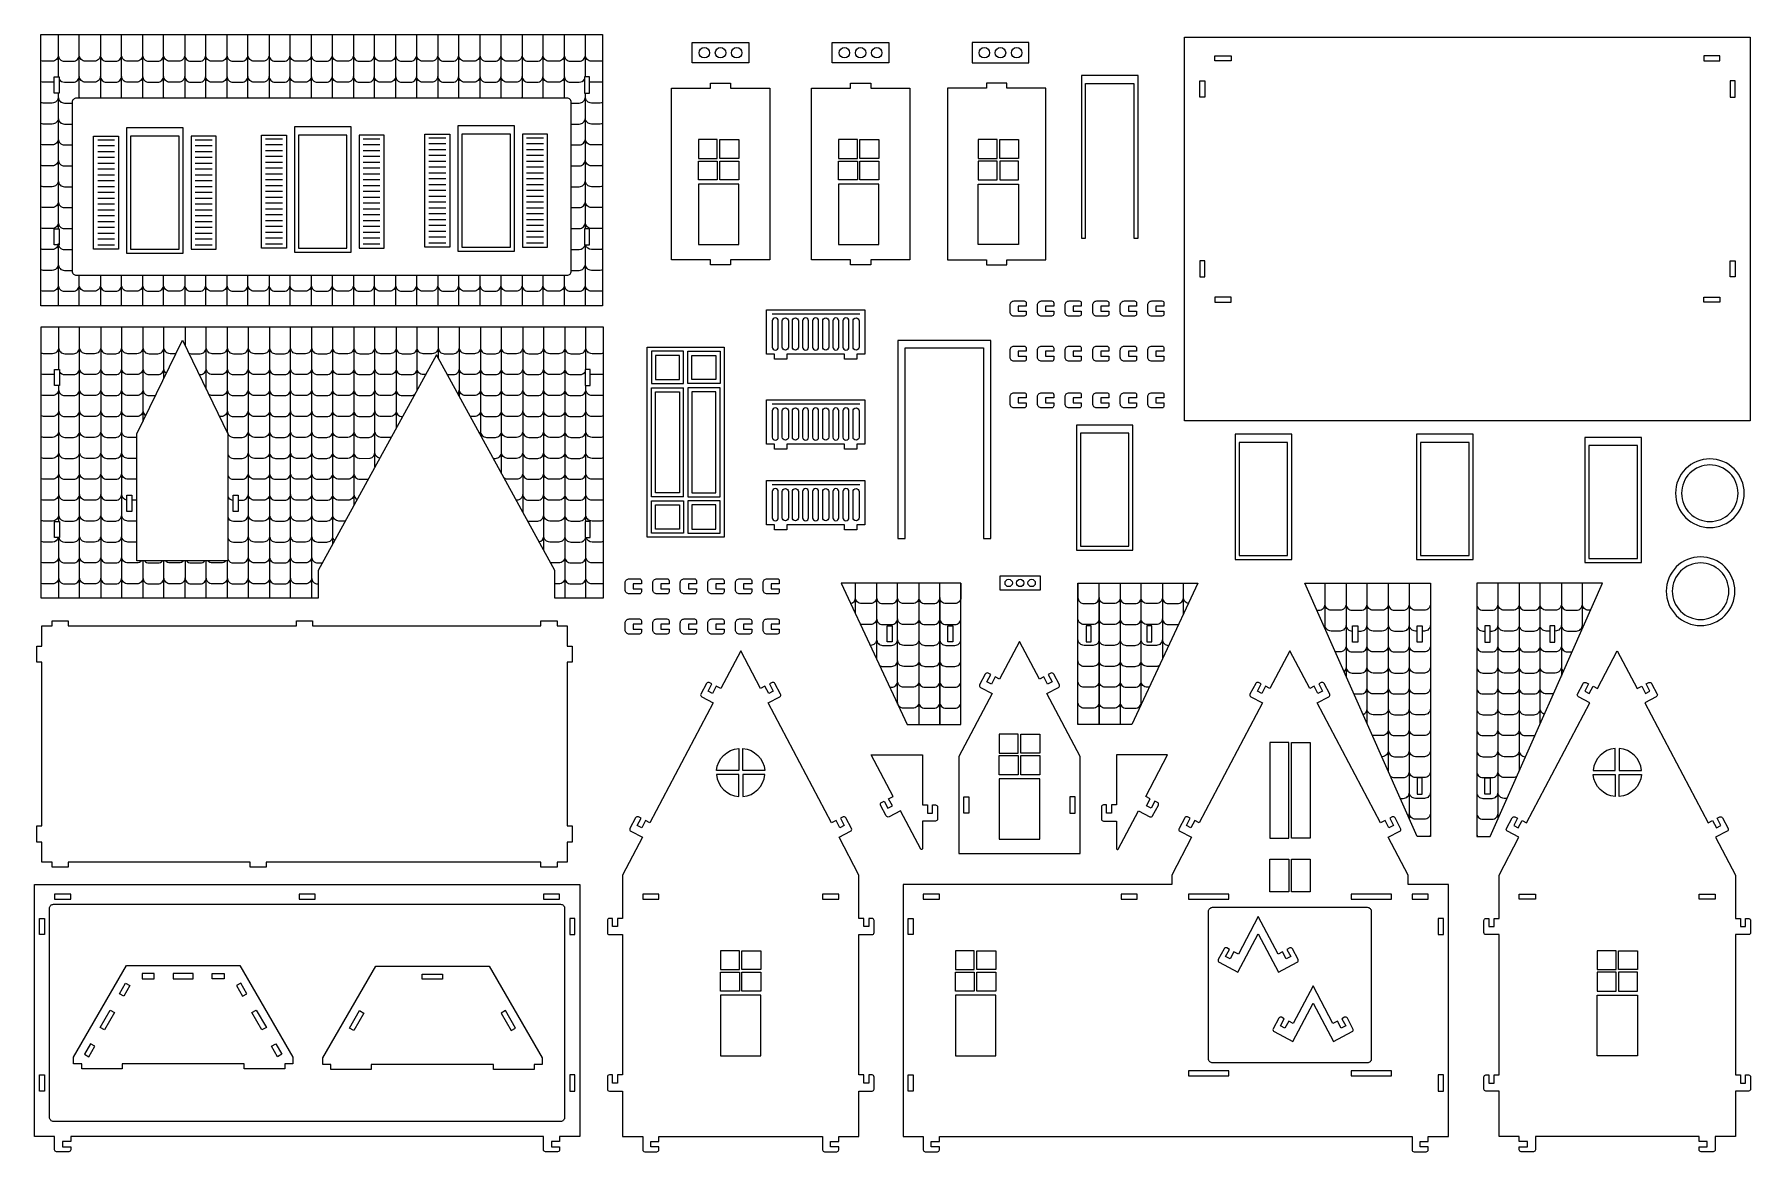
# Model space of a CAD drawing. Extents: x -605 to 415, y -428 to 236.
import ezdxf

# ---------------------------------------------------------------- set-up
doc = ezdxf.new("R2010")
doc.units = 0
doc.header["$MEASUREMENT"] = 0
doc.layers.add('LAYER1', color=7, linetype='CONTINUOUS')

msp = doc.modelspace()

# ---------------------------------------------------------------- linework, layer by layer
at = {"layer": 'LAYER1'}
for p, q in [((-590.8, 235.9), (-590.8, 210.6)), ((-565.8, 235.9), (-565.8, 198)), ((-540.7, 235.9), (-540.7, 198)), ((-515.7, 235.9), (-515.7, 198)), ((-490.6, 235.9), (-490.6, 198)), ((-465.6, 235.9), (-465.6, 198)), ((-440.5, 235.9), (-440.5, 198)), ((-415.5, 235.9), (-415.5, 198)), ((-390.4, 235.9), (-390.4, 198)), ((-365.4, 235.9), (-365.4, 198)), ((-340.3, 235.9), (-340.3, 198)), ((-315.3, 235.9), (-315.3, 198)), ((-290.2, 235.9), (-290.2, 198)), ((-590.8, 201), (-590.8, 120.4)), ((-590.8, 111.7), (-590.8, 74.7)), ((-565.8, 92.8), (-565.8, 74.7)), ((-540.7, 92.8), (-540.7, 74.7)), ((-515.7, 92.8), (-515.7, 74.7)), ((-490.6, 92.8), (-490.6, 74.7)), ((-465.6, 92.8), (-465.6, 74.7)), ((-440.5, 92.8), (-440.5, 74.7)), ((-415.5, 92.8), (-415.5, 74.7)), ((-390.4, 92.8), (-390.4, 74.7)), ((-365.4, 92.8), (-365.4, 74.7)), ((-340.3, 92.8), (-340.3, 74.7)), ((-315.3, 92.8), (-315.3, 74.7)), ((-290.2, 92.8), (-290.2, 74.7))]:
    msp.add_line(p, q, dxfattribs=at)
for points in [[(-601.1, 74.7), (-601.1, 235.9), (-267.5, 235.9), (-267.5, 74.7)], [(-214.2, 231), (-180.6, 231), (-180.6, 219), (-214.2, 219)], [(-131, 231), (-97.4, 231), (-97.4, 219), (-131, 219)], [(-14.3, 231), (-47.9, 231), (-47.9, 219), (-14.3, 219)], [(414.3, 234.3), (414.3, 6.3), (78.3, 6.3), (78.3, 234.3)], [(105.9, 220.2), (96.3, 220.2), (96.3, 223.2), (105.9, 223.2)], [(386.7, 220.2), (396.3, 220.2), (396.3, 223.2), (386.7, 223.2)], [(-593.3, 210.6), (-590.3, 210.6), (-590.3, 201), (-593.3, 201)], [(-278.3, 201), (-275.3, 201), (-275.3, 210.6), (-278.3, 210.6)], [(-226.6, 204), (-203.4, 204), (-203.4, 207), (-191.4, 207), (-191.4, 204), (-168.2, 204), (-168.2, 102), (-191.4, 102), (-191.4, 99), (-203.4, 99), (-203.4, 102), (-226.6, 102)], [(-143.4, 204), (-120.2, 204), (-120.2, 207), (-108.2, 207), (-108.2, 204), (-85, 204), (-85, 102), (-108.2, 102), (-108.2, 99), (-120.2, 99), (-120.2, 102), (-143.4, 102)], [(-4.2, 204), (-27.4, 204), (-27.4, 207), (-39.4, 207), (-39.4, 204), (-62.6, 204), (-62.6, 102), (-39.4, 102), (-39.4, 99), (-27.4, 99), (-27.4, 102), (-4.2, 102)], [(19.4, 114.9), (19.4, 206.7), (48.2, 206.7), (48.2, 114.9), (50.6, 114.9), (50.6, 211.5), (17, 211.5), (17, 114.9)], [(87.3, 198.6), (87.3, 208.2), (90.3, 208.2), (90.3, 198.6)], [(405.3, 198.6), (405.3, 208.2), (402.3, 208.2), (402.3, 198.6)], [(-569.8, 175.5), (-555, 175.5), (-555, 108.3), (-569.8, 108.3)], [(-516.6, 180.3), (-550.2, 180.3), (-550.2, 105.9), (-516.6, 105.9)], [(-519, 175.5), (-547.8, 175.5), (-547.8, 108.3), (-519, 108.3)], [(-497, 175.5), (-511.8, 175.5), (-511.8, 108.3), (-497, 108.3)], [(-470.1, 176.1), (-455.3, 176.1), (-455.3, 108.9), (-470.1, 108.9)], [(-416.9, 180.9), (-450.5, 180.9), (-450.5, 106.5), (-416.9, 106.5)], [(-419.3, 176.1), (-448.1, 176.1), (-448.1, 108.9), (-419.3, 108.9)], [(-397.3, 176.1), (-412.1, 176.1), (-412.1, 108.9), (-397.3, 108.9)], [(-373, 176.7), (-358.2, 176.7), (-358.2, 109.5), (-373, 109.5)], [(-319.8, 181.5), (-353.4, 181.5), (-353.4, 107.1), (-319.8, 107.1)], [(-322.2, 176.7), (-351, 176.7), (-351, 109.5), (-322.2, 109.5)], [(-300.2, 176.7), (-315, 176.7), (-315, 109.5), (-300.2, 109.5)], [(-199.3, 173.4), (-210.5, 173.4), (-210.5, 162.1), (-199.3, 162.1)], [(-197.8, 162.1), (-197.8, 173.4), (-186.5, 173.4), (-186.5, 162.1)], [(-116.1, 173.4), (-127.4, 173.4), (-127.4, 162.1), (-116.1, 162.1)], [(-114.6, 162.1), (-114.6, 173.4), (-103.4, 173.4), (-103.4, 162.1)], [(-33, 162.1), (-33, 173.4), (-44.3, 173.4), (-44.3, 162.1)], [(-31.5, 173.4), (-20.3, 173.4), (-20.3, 162.1), (-31.5, 162.1)], [(-210.5, 149.4), (-210.5, 160.6), (-199.3, 160.6), (-199.3, 149.4)], [(-186.5, 149.4), (-197.8, 149.4), (-197.8, 160.6), (-186.5, 160.6)], [(-127.4, 149.4), (-127.4, 160.6), (-116.1, 160.6), (-116.1, 149.4)], [(-103.4, 149.4), (-114.6, 149.4), (-114.6, 160.6), (-103.4, 160.6)], [(-44.3, 149.4), (-33, 149.4), (-33, 160.6), (-44.3, 160.6)], [(-20.3, 149.4), (-20.3, 160.6), (-31.5, 160.6), (-31.5, 149.4)], [(-210.5, 111), (-186.5, 111), (-186.5, 147), (-210.5, 147)], [(-127.4, 111), (-103.4, 111), (-103.4, 147), (-127.4, 147)], [(-20.3, 111), (-44.3, 111), (-44.3, 147), (-20.3, 147)], [(-593.3, 120.4), (-590.3, 120.4), (-590.3, 110.8), (-593.3, 110.8)], [(-278.3, 110.8), (-275.3, 110.8), (-275.3, 120.4), (-278.3, 120.4)], [(87.3, 101.4), (87.3, 91.8), (90.3, 91.8), (90.3, 101.4)], [(405.3, 101.4), (405.3, 91.8), (402.3, 91.8), (402.3, 101.4)], [(-165.3, 45.9), (-170.1, 45.9), (-170.1, 72.3), (-111.7, 72.3), (-111.7, 45.9), (-116.5, 45.9), (-116.5, 42.9), (-123.7, 42.9), (-123.7, 45.9), (-158.1, 45.9), (-158.1, 42.9), (-165.3, 42.9)], [(105.9, 79.8), (96.3, 79.8), (96.3, 76.8), (105.9, 76.8)], [(386.7, 79.8), (396.3, 79.8), (396.3, 76.8), (386.7, 76.8)], [(-436.4, -82.7), (-436.4, -99.1), (-600.9, -99.1), (-600.9, 62.2), (-267.1, 62.2), (-267.1, -99.1), (-295.9, -99.1), (-295.9, -82.7), (-366.2, 45.5)], [(-490, -1.5), (-490, -76.9), (-544.1, -76.9), (-544.1, -1.5), (-517, 54.2)], [(-36.9, -63.6), (-36.9, 54), (-92.1, 54), (-92.1, -63.6), (-87.8, -63.6), (-87.8, 49.7), (-41.2, 49.7), (-41.2, -63.6)], [(-238.5, 47.6), (-238.5, 28.4), (-219.3, 28.4), (-219.3, 47.6)], [(-236.1, 45.2), (-236.1, 30.8), (-221.7, 30.8), (-221.7, 45.2)], [(-216.9, 28.4), (-216.9, 47.6), (-197.7, 47.6), (-197.7, 28.4)], [(-214.5, 30.8), (-214.5, 45.2), (-200.1, 45.2), (-200.1, 30.8)], [(-593.1, 36.9), (-590.1, 36.9), (-590.1, 27.3), (-593.1, 27.3)], [(-277.9, 27.3), (-274.9, 27.3), (-274.9, 36.9), (-277.9, 36.9)], [(-236.1, -36.4), (-236.1, 23.6), (-221.7, 23.6), (-221.7, -36.4)], [(-216.9, -38.8), (-197.7, -38.8), (-197.7, 26), (-216.9, 26)], [(-214.5, -36.4), (-200.1, -36.4), (-200.1, 23.6), (-214.5, 23.6)], [(-165.3, -7.6), (-170.1, -7.6), (-170.1, 18.8), (-111.7, 18.8), (-111.7, -7.6), (-116.5, -7.6), (-116.5, -10.6), (-123.7, -10.6), (-123.7, -7.6), (-158.1, -7.6), (-158.1, -10.6), (-165.3, -10.6)], [(47.6, 3.8), (14, 3.8), (14, -70.6), (47.6, -70.6)], [(45.2, -1), (16.4, -1), (16.4, -68.2), (45.2, -68.2)], [(141.9, -1.7), (108.3, -1.7), (108.3, -76.1), (141.9, -76.1)], [(139.5, -6.5), (110.7, -6.5), (110.7, -73.7), (139.5, -73.7)], [(249.7, -1.7), (216.1, -1.7), (216.1, -76.1), (249.7, -76.1)], [(247.3, -6.5), (218.5, -6.5), (218.5, -73.7), (247.3, -73.7)], [(349.7, -3.5), (316.1, -3.5), (316.1, -77.9), (349.7, -77.9)], [(347.3, -8.3), (318.5, -8.3), (318.5, -75.5), (347.3, -75.5)], [(-165.3, -55.5), (-170.1, -55.5), (-170.1, -29.1), (-111.7, -29.1), (-111.7, -55.5), (-116.5, -55.5), (-116.5, -58.5), (-123.7, -58.5), (-123.7, -55.5), (-158.1, -55.5), (-158.1, -58.5), (-165.3, -58.5)], [(-550.1, -37.9), (-547.1, -37.9), (-547.1, -47.5), (-550.1, -47.5)], [(-487, -37.9), (-484, -37.9), (-484, -47.5), (-487, -47.5)], [(-238.5, -41.2), (-219.3, -41.2), (-219.3, -60.4), (-238.5, -60.4)], [(-236.1, -43.6), (-221.7, -43.6), (-221.7, -58), (-236.1, -58)], [(-216.9, -60.4), (-197.7, -60.4), (-197.7, -41.2), (-216.9, -41.2)], [(-214.5, -58), (-200.1, -58), (-200.1, -43.6), (-214.5, -43.6)], [(-593.1, -53.4), (-590.1, -53.4), (-590.1, -63), (-593.1, -63)], [(-277.9, -63), (-274.9, -63), (-274.9, -53.4), (-277.9, -53.4)], [(-86.6, -174.1), (-86.6, -174.1), (-59.4, -174.1), (-54.6, -174.1), (-54.6, -90.1), (-125.8, -90.1), (-86.6, -174.1), (-86.6, -174.1), (-86.6, -174.1)], [(-31.3, -85.8), (-7.6, -85.8), (-7.6, -94.2), (-31.3, -94.2)], [(86.1, -90.1), (46.9, -174.1), (19.8, -174.1), (14.9, -174.1), (14.9, -90.1), (86.1, -90.1), (86.1, -90.1), (86.1, -90.1), (86.1, -90.1)], [(216.5, -240.7), (216.5, -240.7), (149.7, -90.1), (224.3, -90.1), (224.3, -240.7), (216.5, -240.7), (216.5, -240.7), (216.5, -240.7)], [(296.6, -157.7), (296.6, -157.7), (326.6, -90.1), (251.9, -90.1), (251.9, -240.7), (259.7, -240.7), (291.7, -168.7), (291.7, -168.7)], [(-600.5, -137.1), (-603.5, -137.1), (-603.5, -127.5), (-600.5, -127.5), (-600.5, -115.5), (-594.5, -115.5), (-594.5, -112.5), (-584.9, -112.5), (-584.9, -115.5), (-449.3, -115.5), (-449.3, -112.5), (-439.7, -112.5), (-439.7, -115.5), (-304.1, -115.5), (-304.1, -112.5), (-294.5, -112.5), (-294.5, -115.5), (-288.5, -115.5), (-288.5, -127.5), (-285.5, -127.5), (-285.5, -137.1), (-288.5, -137.1), (-288.5, -234.3), (-285.5, -234.3), (-285.5, -243.9), (-288.5, -243.9), (-288.5, -255.9), (-294.5, -255.9), (-294.5, -258.9), (-304.1, -258.9), (-304.1, -255.9), (-467.3, -255.9), (-467.3, -258.9), (-476.9, -258.9), (-476.9, -255.9), (-584.9, -255.9), (-584.9, -258.9), (-594.5, -258.9), (-594.5, -255.9), (-600.5, -255.9), (-600.5, -243.9), (-603.5, -243.9), (-603.5, -234.3), (-600.5, -234.3)], [(-98.4, -115.4), (-95.4, -115.4), (-95.4, -125), (-98.4, -125)], [(-62.4, -115.4), (-59.4, -115.4), (-59.4, -125), (-62.4, -125)], [(-62.4, -115.4), (-59.4, -115.4), (-59.4, -125), (-62.4, -125)], [(22.8, -115.4), (19.8, -115.4), (19.8, -125), (22.8, -125)], [(22.8, -115.4), (19.8, -115.4), (19.8, -125), (22.8, -125)], [(58.8, -115.4), (55.8, -115.4), (55.8, -125), (58.8, -125)], [(178.1, -115.5), (181.1, -115.5), (181.1, -125.1), (178.1, -125.1)], [(216.5, -115.5), (219.5, -115.5), (219.5, -125.1), (216.5, -125.1)], [(259.7, -115.5), (256.7, -115.5), (256.7, -125.1), (259.7, -125.1)], [(298.2, -115.5), (295.2, -115.5), (295.2, -125.1), (298.2, -125.1)], [(-20.6, -179.9), (-31.8, -179.9), (-31.8, -191.1), (-20.6, -191.1)], [(-19.1, -191.1), (-19.1, -179.9), (-7.8, -179.9), (-7.8, -191.1)], [(-31.8, -203.9), (-31.8, -192.6), (-20.6, -192.6), (-20.6, -203.9)], [(-7.8, -203.9), (-19.1, -203.9), (-19.1, -192.6), (-7.8, -192.6)], [(140.2, -184.7), (128.9, -184.7), (128.9, -241.6), (140.2, -241.6)], [(141.7, -241.6), (141.7, -184.7), (152.9, -184.7), (152.9, -241.6)], [(-31.8, -242.3), (-7.8, -242.3), (-7.8, -206.3), (-31.8, -206.3)], [(219.5, -205.8), (216.5, -205.8), (216.5, -215.4), (219.5, -215.4)], [(256.7, -205.8), (259.7, -205.8), (259.7, -215.4), (256.7, -215.4)], [(-52.8, -217.1), (-49.8, -217.1), (-49.8, -226.7), (-52.8, -226.7)], [(13.2, -217.1), (10.2, -217.1), (10.2, -226.7), (13.2, -226.7)], [(128.9, -273.4), (128.9, -254), (140.2, -254), (140.2, -273.4)], [(152.9, -273.4), (141.7, -273.4), (141.7, -254), (152.9, -254)], [(-593, -274.9), (-593, -277.9), (-583.4, -277.9), (-583.4, -274.9)], [(-447.8, -274.9), (-447.8, -277.9), (-438.2, -277.9), (-438.2, -274.9)], [(-302.6, -274.9), (-302.6, -277.9), (-293, -277.9), (-293, -274.9)], [(-243.6, -274.9), (-243.6, -277.9), (-234, -277.9), (-234, -274.9)], [(-136.8, -274.9), (-136.8, -277.9), (-127.2, -277.9), (-127.2, -274.9)], [(-77, -274.9), (-77, -277.9), (-67.4, -277.9), (-67.4, -274.9)], [(40.6, -274.9), (40.6, -277.9), (50.2, -277.9), (50.2, -274.9)], [(80.5, -277.9), (104.5, -277.9), (104.5, -274.9), (80.5, -274.9)], [(177.2, -277.9), (201.2, -277.9), (201.2, -274.9), (177.2, -274.9)], [(213.4, -274.9), (213.4, -277.9), (223, -277.9), (223, -274.9)], [(286.7, -274.9), (286.7, -277.9), (277.1, -277.9), (277.1, -274.9)], [(393.5, -274.9), (393.5, -277.9), (383.9, -277.9), (383.9, -274.9)], [(-602, -289.3), (-599, -289.3), (-599, -298.9), (-602, -298.9)], [(-284, -289.3), (-287, -289.3), (-287, -298.9), (-284, -298.9)], [(-86, -289.3), (-83, -289.3), (-83, -298.9), (-86, -298.9)], [(232, -289.3), (229, -289.3), (229, -298.9), (232, -298.9)], [(-186.2, -308.5), (-197.4, -308.5), (-197.4, -319.7), (-186.2, -319.7)], [(-184.7, -319.7), (-184.7, -308.5), (-173.4, -308.5), (-173.4, -319.7)], [(-46.7, -308.5), (-57.9, -308.5), (-57.9, -319.7), (-46.7, -319.7)], [(-45.2, -319.7), (-45.2, -308.5), (-33.9, -308.5), (-33.9, -319.7)], [(334.6, -319.7), (334.6, -308.5), (323.3, -308.5), (323.3, -319.7)], [(336.1, -308.5), (347.3, -308.5), (347.3, -319.7), (336.1, -319.7)], [(-480.3, -378.6), (-480.3, -375.6), (-552.9, -375.6), (-552.9, -378.6), (-576.9, -378.6), (-576.9, -375.6), (-581.7, -375.6), (-581.7, -371.7), (-550.3, -317.3), (-482.9, -317.3), (-451.5, -371.7), (-451.5, -375.6), (-456.3, -375.6), (-456.3, -378.6)], [(-533.8, -322.1), (-541, -322.1), (-541, -325.1), (-533.8, -325.1)], [(-510.6, -322.1), (-522.6, -322.1), (-522.6, -325.1), (-510.6, -325.1)], [(-499.4, -322.1), (-492.2, -322.1), (-492.2, -325.1), (-499.4, -325.1)], [(-332.2, -379), (-332.2, -376), (-404.9, -376), (-404.9, -379), (-428.9, -379), (-428.9, -376), (-433.7, -376), (-433.7, -372.1), (-402.2, -317.6), (-334.9, -317.6), (-303.4, -372.1), (-303.4, -376), (-308.2, -376), (-308.2, -379)], [(-374.6, -322.4), (-362.6, -322.4), (-362.6, -325.4), (-374.6, -325.4)], [(-197.4, -332.5), (-197.4, -321.2), (-186.2, -321.2), (-186.2, -332.5)], [(-173.4, -332.5), (-184.7, -332.5), (-184.7, -321.2), (-173.4, -321.2)], [(-57.9, -332.5), (-57.9, -321.2), (-46.7, -321.2), (-46.7, -332.5)], [(-33.9, -332.5), (-45.2, -332.5), (-45.2, -321.2), (-33.9, -321.2)], [(323.3, -332.5), (334.6, -332.5), (334.6, -321.2), (323.3, -321.2)], [(347.3, -332.5), (347.3, -321.2), (336.1, -321.2), (336.1, -332.5)], [(-554.4, -334), (-550.8, -327.7), (-548.2, -329.2), (-551.8, -335.5)], [(-478.8, -334), (-482.4, -327.7), (-485, -329.2), (-481.4, -335.5)], [(-197.4, -370.9), (-173.4, -370.9), (-173.4, -334.9), (-197.4, -334.9)], [(-57.9, -370.9), (-33.9, -370.9), (-33.9, -334.9), (-57.9, -334.9)], [(347.3, -370.9), (323.3, -370.9), (323.3, -334.9), (347.3, -334.9)], [(-566, -354), (-560, -343.7), (-557.4, -345.2), (-563.4, -355.5)], [(-473.2, -343.7), (-467.2, -354), (-469.8, -355.5), (-475.8, -345.2)], [(-417.9, -354.4), (-411.9, -344), (-409.3, -345.5), (-415.3, -355.9)], [(-319.2, -354.4), (-325.2, -344), (-327.8, -345.5), (-321.8, -355.9)], [(-571.6, -363.7), (-575.2, -370), (-572.6, -371.5), (-569, -365.2)], [(-461.6, -363.7), (-458, -370), (-460.6, -371.5), (-464.2, -365.2)], [(-602, -382.3), (-599, -382.3), (-599, -391.9), (-602, -391.9)], [(-284, -382.3), (-287, -382.3), (-287, -391.9), (-284, -391.9)], [(-86, -382.3), (-83, -382.3), (-83, -391.9), (-86, -391.9)], [(80.5, -382.9), (104.5, -382.9), (104.5, -379.9), (80.5, -379.9)], [(177.2, -382.9), (201.2, -382.9), (201.2, -379.9), (177.2, -379.9)], [(232, -382.3), (229, -382.3), (229, -391.9), (232, -391.9)]]:
    msp.add_lwpolyline(points, close=True, dxfattribs=at)
for points in [[(-578.3, 198), (-578.3, 235.9)], [(-553.2, 198), (-553.2, 235.9)], [(-528.2, 198), (-528.2, 235.9)], [(-503.2, 198), (-503.2, 235.9)], [(-478.1, 198), (-478.1, 235.9)], [(-453.1, 198), (-453.1, 235.9)], [(-428, 198), (-428, 235.9)], [(-403, 198), (-403, 235.9)], [(-377.9, 198), (-377.9, 235.9)], [(-352.9, 198), (-352.9, 235.9)], [(-327.8, 198), (-327.8, 235.9)], [(-302.8, 198), (-302.8, 235.9)], [(-277.7, 210.6), (-277.7, 235.9)], [(-590.8, 211.1), (-590.8, 211.1)], [(-565.8, 198.7), (-565.8, 198.7)], [(-540.7, 198.7), (-540.7, 198.7)], [(-515.7, 198.7), (-515.7, 198.7)], [(-490.6, 198.7), (-490.6, 198.7)], [(-465.6, 198.7), (-465.6, 198.7)], [(-440.5, 198.7), (-440.5, 198.7)], [(-415.5, 198.7), (-415.5, 198.7)], [(-390.4, 198.7), (-390.4, 198.7)], [(-365.4, 198.7), (-365.4, 198.7)], [(-340.3, 198.7), (-340.3, 198.7)], [(-315.3, 198.7), (-315.3, 198.7)], [(-290.2, 198.7), (-290.2, 198.7)], [(-277.7, 120.4), (-277.7, 201)], [(-457.7, 173.7), (-467.7, 173.7)], [(-399.7, 173.7), (-409.7, 173.7)], [(-360.6, 174.3), (-370.6, 174.3)], [(-302.6, 174.3), (-312.6, 174.3)], [(-557.4, 173.1), (-567.4, 173.1)], [(-557.4, 169.6), (-567.4, 169.6)], [(-557.4, 166.2), (-567.4, 166.2)], [(-499.4, 173.1), (-509.4, 173.1)], [(-499.4, 169.6), (-509.4, 169.6)], [(-499.4, 166.2), (-509.4, 166.2)], [(-457.7, 170.2), (-467.7, 170.2)], [(-457.7, 166.8), (-467.7, 166.8)], [(-457.7, 163.3), (-467.7, 163.3)], [(-399.7, 170.2), (-409.7, 170.2)], [(-399.7, 166.8), (-409.7, 166.8)], [(-399.7, 163.3), (-409.7, 163.3)], [(-360.6, 170.8), (-370.6, 170.8)], [(-360.6, 167.4), (-370.6, 167.4)], [(-360.6, 163.9), (-370.6, 163.9)], [(-302.6, 170.8), (-312.6, 170.8)], [(-302.6, 167.4), (-312.6, 167.4)], [(-302.6, 163.9), (-312.6, 163.9)], [(-557.4, 162.7), (-567.4, 162.7)], [(-557.4, 159.2), (-567.4, 159.2)], [(-557.4, 155.8), (-567.4, 155.8)], [(-499.4, 162.7), (-509.4, 162.7)], [(-499.4, 159.2), (-509.4, 159.2)], [(-499.4, 155.8), (-509.4, 155.8)], [(-457.7, 159.8), (-467.7, 159.8)], [(-457.7, 156.4), (-467.7, 156.4)], [(-399.7, 159.8), (-409.7, 159.8)], [(-399.7, 156.4), (-409.7, 156.4)], [(-360.6, 160.4), (-370.6, 160.4)], [(-360.6, 157), (-370.6, 157)], [(-360.6, 153.5), (-370.6, 153.5)], [(-302.6, 160.4), (-312.6, 160.4)], [(-302.6, 157), (-312.6, 157)], [(-302.6, 153.5), (-312.6, 153.5)], [(-557.4, 152.3), (-567.4, 152.3)], [(-557.4, 148.8), (-567.4, 148.8)], [(-557.4, 145.4), (-567.4, 145.4)], [(-499.4, 152.3), (-509.4, 152.3)], [(-499.4, 148.8), (-509.4, 148.8)], [(-499.4, 145.4), (-509.4, 145.4)], [(-457.7, 152.9), (-467.7, 152.9)], [(-457.7, 149.4), (-467.7, 149.4)], [(-457.7, 146), (-467.7, 146)], [(-399.7, 152.9), (-409.7, 152.9)], [(-399.7, 149.4), (-409.7, 149.4)], [(-399.7, 146), (-409.7, 146)], [(-360.6, 150), (-370.6, 150)], [(-360.6, 146.6), (-370.6, 146.6)], [(-360.6, 143.1), (-370.6, 143.1)], [(-302.6, 150), (-312.6, 150)], [(-302.6, 146.6), (-312.6, 146.6)], [(-302.6, 143.1), (-312.6, 143.1)], [(-557.4, 141.9), (-567.4, 141.9)], [(-557.4, 138.4), (-567.4, 138.4)], [(-557.4, 135), (-567.4, 135)], [(-499.4, 141.9), (-509.4, 141.9)], [(-499.4, 138.4), (-509.4, 138.4)], [(-499.4, 135), (-509.4, 135)], [(-457.7, 142.5), (-467.7, 142.5)], [(-457.7, 139), (-467.7, 139)], [(-457.7, 135.6), (-467.7, 135.6)], [(-399.7, 142.5), (-409.7, 142.5)], [(-399.7, 139), (-409.7, 139)], [(-399.7, 135.6), (-409.7, 135.6)], [(-360.6, 139.6), (-370.6, 139.6)], [(-360.6, 136.2), (-370.6, 136.2)], [(-360.6, 132.7), (-370.6, 132.7)], [(-302.6, 139.6), (-312.6, 139.6)], [(-302.6, 136.2), (-312.6, 136.2)], [(-302.6, 132.7), (-312.6, 132.7)], [(-590.8, 124.1), (-590.8, 124.1)], [(-557.4, 131.5), (-567.4, 131.5)], [(-557.4, 128), (-567.4, 128)], [(-557.4, 124.6), (-567.4, 124.6)], [(-499.4, 131.5), (-509.4, 131.5)], [(-499.4, 128), (-509.4, 128)], [(-499.4, 124.6), (-509.4, 124.6)], [(-457.7, 132.1), (-467.7, 132.1)], [(-457.7, 128.6), (-467.7, 128.6)], [(-457.7, 125.2), (-467.7, 125.2)], [(-399.7, 132.1), (-409.7, 132.1)], [(-399.7, 128.6), (-409.7, 128.6)], [(-399.7, 125.2), (-409.7, 125.2)], [(-360.6, 129.2), (-370.6, 129.2)], [(-360.6, 125.8), (-370.6, 125.8)], [(-302.6, 129.2), (-312.6, 129.2)], [(-302.6, 125.8), (-312.6, 125.8)], [(-557.4, 121.1), (-567.4, 121.1)], [(-557.4, 117.6), (-567.4, 117.6)], [(-557.4, 114.2), (-567.4, 114.2)], [(-499.4, 121.1), (-509.4, 121.1)], [(-499.4, 117.6), (-509.4, 117.6)], [(-499.4, 114.2), (-509.4, 114.2)], [(-457.7, 121.7), (-467.7, 121.7)], [(-457.7, 118.2), (-467.7, 118.2)], [(-457.7, 114.8), (-467.7, 114.8)], [(-399.7, 121.7), (-409.7, 121.7)], [(-399.7, 118.2), (-409.7, 118.2)], [(-399.7, 114.8), (-409.7, 114.8)], [(-360.6, 122.3), (-370.6, 122.3)], [(-360.6, 118.8), (-370.6, 118.8)], [(-360.6, 115.4), (-370.6, 115.4)], [(-302.6, 122.3), (-312.6, 122.3)], [(-302.6, 118.8), (-312.6, 118.8)], [(-302.6, 115.4), (-312.6, 115.4)], [(-557.4, 110.7), (-567.4, 110.7)], [(-499.4, 110.7), (-509.4, 110.7)], [(-457.7, 111.3), (-467.7, 111.3)], [(-399.7, 111.3), (-409.7, 111.3)], [(-360.6, 111.9), (-370.6, 111.9)], [(-302.6, 111.9), (-312.6, 111.9)], [(-277.7, 74.7), (-277.7, 110.8)], [(-578.3, 74.7), (-578.3, 92.8)], [(-553.2, 74.7), (-553.2, 92.8)], [(-528.2, 74.7), (-528.2, 92.8)], [(-503.2, 74.7), (-503.2, 92.8)], [(-478.1, 74.7), (-478.1, 92.8)], [(-453.1, 74.7), (-453.1, 92.8)], [(-428, 74.7), (-428, 92.8)], [(-403, 74.7), (-403, 92.8)], [(-377.9, 74.7), (-377.9, 92.8)], [(-352.9, 74.7), (-352.9, 92.8)], [(-327.8, 74.7), (-327.8, 92.8)], [(-302.8, 74.7), (-302.8, 92.8)], [(-590.8, 86.9), (-590.8, 86.9)], [(-565.8, 86.9), (-565.8, 86.9)], [(-540.7, 86.9), (-540.7, 86.9)], [(-515.7, 86.9), (-515.7, 86.9)], [(-490.6, 86.9), (-490.6, 86.9)], [(-465.6, 86.9), (-465.6, 86.9)], [(-440.5, 86.9), (-440.5, 86.9)], [(-415.5, 86.9), (-415.5, 86.9)], [(-390.4, 86.9), (-390.4, 86.9)], [(-365.4, 86.9), (-365.4, 86.9)], [(-340.3, 86.9), (-340.3, 86.9)], [(-315.3, 86.9), (-315.3, 86.9)], [(-290.2, 86.9), (-290.2, 86.9)], [(-515.5, 62.2), (-515.5, 51)], [(-515.5, 62.2), (-515.5, 51)], [(-166.8, 69.9), (-114.6, 69.9)], [(-365.1, 49.8), (-365.1, 43.5)], [(-365.1, 49.8), (-365.1, 43.5)], [(-195.3, -62.8), (-240.9, -62.8), (-240.9, 50), (-195.3, 50), (-195.3, -62.8)], [(-240.9, 50), (-240.9, 50)], [(-590.6, 37.4), (-590.6, 36.9)], [(-590.6, 37.4), (-590.6, 36.9)], [(-528, 31.7), (-528, 37.4)], [(-528, 31.7), (-528, 37.4)], [(-528, 31.7), (-528, 37.4)], [(-502.9, 25.1), (-502.9, 37.4)], [(-502.9, 25.1), (-502.9, 37.4)], [(-277.4, 36.9), (-277.4, 37.4)], [(-277.4, 36.9), (-277.4, 37.4)], [(-377.6, 24.6), (-377.6, 24.9)], [(-377.6, 24.6), (-377.6, 24.9)], [(-352.5, 20.6), (-352.5, 24.9)], [(-352.5, 20.6), (-352.5, 24.9)], [(-219.3, -38.8), (-238.5, -38.8), (-238.5, 26), (-219.3, 26)], [(-219.3, -38.8), (-219.3, 26)], [(-540.5, 12.5), (-540.5, 5.8)], [(-390.1, 12.5), (-390.1, 1.8)], [(-390.1, 12.5), (-390.1, 1.8)], [(-166.8, 16.4), (-114.6, 16.4)], [(-490.4, 0.1), (-490.4, -0.7)], [(-490.4, 0.1), (-490.4, -0.7)], [(-402.7, -2.8), (-402.7, 0.1)], [(-402.7, -2.8), (-402.7, 0.1)], [(-402.7, -21.1), (-402.7, 0.1)], [(-340, 0.1), (-340, -2.2)], [(-340, 0.1), (-340, -2.2)], [(-402.7, -21.1), (-402.7, -14.2)], [(-327.5, -25.1), (-327.5, -24.8)], [(-327.5, -25.1), (-327.5, -24.8)], [(-415.2, -37.2), (-415.2, -44)], [(-415.2, -37.2), (-415.2, -44)], [(-314.9, -37.2), (-314.9, -47.9)], [(-314.9, -37.2), (-314.9, -47.9)], [(-166.8, -31.5), (-114.6, -31.5)], [(-590.6, -49.6), (-590.6, -53.4)], [(-590.6, -49.6), (-590.6, -53.4)], [(-277.4, -53.4), (-277.4, -49.6)], [(-277.4, -53.4), (-277.4, -49.6)], [(-427.7, -66.8), (-427.7, -62.1)], [(-427.7, -66.8), (-427.7, -62.1)], [(-302.4, -70.8), (-302.4, -62.1)], [(-302.4, -70.8), (-302.4, -62.1)], [(-590.6, -86.9), (-590.6, -99.1)], [(-590.6, -86.9), (-590.6, -99.1)], [(-578.1, -99.1), (-578.1, -86.9)], [(-578.1, -99.1), (-578.1, -86.9)], [(-565.6, -86.9), (-565.6, -99.1)], [(-565.6, -86.9), (-565.6, -99.1)], [(-553.1, -99.1), (-553.1, -86.9)], [(-553.1, -99.1), (-553.1, -86.9)], [(-540.5, -86.9), (-540.5, -99.1)], [(-540.5, -86.9), (-540.5, -99.1)], [(-528, -99.1), (-528, -86.9)], [(-528, -99.1), (-528, -86.9)], [(-515.5, -99.1), (-515.5, -86.9)], [(-502.9, -99.1), (-502.9, -86.9)], [(-502.9, -99.1), (-502.9, -86.9)], [(-502.9, -99.1), (-502.9, -86.9)], [(-502.9, -99.1), (-502.9, -86.9)], [(-490.4, -86.9), (-490.4, -99.1)], [(-490.4, -86.9), (-490.4, -99.1)], [(-477.9, -99.1), (-477.9, -86.9)], [(-477.9, -99.1), (-477.9, -86.9)], [(-465.3, -86.9), (-465.3, -99.1)], [(-465.3, -86.9), (-465.3, -99.1)], [(-452.8, -99.1), (-452.8, -86.9)], [(-452.8, -99.1), (-452.8, -86.9)], [(-440.3, -86.9), (-440.3, -99.1)], [(-440.3, -86.9), (-440.3, -99.1)], [(-289.9, -86.9), (-289.9, -99.1)], [(-289.9, -86.9), (-289.9, -99.1)], [(-277.4, -99.1), (-277.4, -86.9)], [(-277.4, -99.1), (-277.4, -86.9)], [(-117.2, -108.4), (-117.2, -98.7)], [(77.6, -108.4), (77.6, -98.7)], [(161.7, -117.2), (161.7, -115)], [(161.7, -117.2), (161.7, -115)], [(314.6, -117.2), (314.6, -115)], [(314.6, -117.2), (314.6, -115)], [(-104.7, -123.5), (-104.7, -135.2)], [(-104.7, -123.5), (-104.7, -135.2)], [(65.1, -123.5), (65.1, -135.2)], [(65.1, -123.5), (65.1, -135.2)], [(174.2, -139.9), (174.2, -145.4)], [(174.2, -139.9), (174.2, -145.4)], [(302.1, -139.9), (302.1, -145.4)], [(302.1, -139.9), (302.1, -145.4)], [(-92.2, -162.1), (-92.2, -160.8)], [(-92.2, -162.1), (-92.2, -160.8)], [(52.5, -162.1), (52.5, -160.8)], [(52.5, -162.1), (52.5, -160.8)], [(186.7, -173.6), (186.7, -164.7)], [(186.7, -173.6), (186.7, -164.7)], [(289.5, -173.6), (289.5, -164.7)], [(289.5, -173.6), (289.5, -164.7)], [(199.3, -189.6), (199.3, -201.8)], [(199.3, -189.6), (199.3, -201.8)], [(277, -189.6), (277, -201.8)], [(277, -189.6), (277, -201.8)], [(211.8, -230.1), (211.8, -226.8)], [(211.8, -230.1), (211.8, -226.8)], [(264.5, -230.1), (264.5, -226.8)], [(264.5, -230.1), (264.5, -226.8)], [(224.3, -239.3), (224.3, -240.7)], [(251.9, -239.3), (251.9, -240.7)], [(211, -268.4), (211, -268.4)]]:
    msp.add_lwpolyline(points, dxfattribs=at)
for points in [[(-590.8, 223.5, -0.414214), (-594.4, 219.9), (-599.7, 219.9, -0.094829), (-601.1, 220.2)], [(-590.8, 223.5, 0.414214), (-587.2, 219.9), (-581.9, 219.9, 0.414214), (-578.3, 223.5)], [(-565.8, 223.5, -0.414214), (-569.4, 219.9), (-574.7, 219.9, -0.414214), (-578.3, 223.5)], [(-565.8, 223.5, 0.414214), (-562.2, 219.9), (-556.8, 219.9, 0.414214), (-553.2, 223.5)], [(-540.7, 223.5, -0.414214), (-544.3, 219.9), (-549.6, 219.9, -0.414214), (-553.2, 223.5)], [(-540.7, 223.5, 0.414214), (-537.1, 219.9), (-531.8, 219.9, 0.414214), (-528.2, 223.5)], [(-515.7, 223.5, -0.414214), (-519.3, 219.9), (-524.6, 219.9, -0.414214), (-528.2, 223.5)], [(-515.7, 223.5, 0.414214), (-512.1, 219.9), (-506.8, 219.9, 0.414214), (-503.2, 223.5)], [(-490.6, 223.5, -0.414214), (-494.2, 219.9), (-499.6, 219.9, -0.414214), (-503.2, 223.5)], [(-490.6, 223.5, 0.414214), (-487, 219.9), (-481.7, 219.9, 0.414214), (-478.1, 223.5)], [(-465.6, 223.5, -0.414214), (-469.2, 219.9), (-474.5, 219.9, -0.414214), (-478.1, 223.5)], [(-465.6, 223.5, 0.414214), (-462, 219.9), (-456.7, 219.9, 0.414214), (-453.1, 223.5)], [(-440.5, 223.5, -0.414214), (-444.1, 219.9), (-449.5, 219.9, -0.414214), (-453.1, 223.5)], [(-440.5, 223.5, 0.414214), (-436.9, 219.9), (-431.6, 219.9, 0.414214), (-428, 223.5)], [(-415.5, 223.5, -0.414214), (-419.1, 219.9), (-424.4, 219.9, -0.414214), (-428, 223.5)], [(-415.5, 223.5, 0.414214), (-411.9, 219.9), (-406.6, 219.9, 0.414214), (-403, 223.5)], [(-390.4, 223.5, -0.414214), (-394, 219.9), (-399.4, 219.9, -0.414214), (-403, 223.5)], [(-390.4, 223.5, 0.414214), (-386.8, 219.9), (-381.5, 219.9, 0.414214), (-377.9, 223.5)], [(-365.4, 223.5, -0.414214), (-369, 219.9), (-374.3, 219.9, -0.414214), (-377.9, 223.5)], [(-365.4, 223.5, 0.414214), (-361.8, 219.9), (-356.5, 219.9, 0.414214), (-352.9, 223.5)], [(-340.3, 223.5, -0.414214), (-343.9, 219.9), (-349.3, 219.9, -0.414214), (-352.9, 223.5)], [(-340.3, 223.5, 0.414214), (-336.7, 219.9), (-331.4, 219.9, 0.414214), (-327.8, 223.5)], [(-315.3, 223.5, -0.414214), (-318.9, 219.9), (-324.2, 219.9, -0.414214), (-327.8, 223.5)], [(-315.3, 223.5, 0.414214), (-311.7, 219.9), (-306.4, 219.9, 0.414214), (-302.8, 223.5)], [(-290.2, 223.5, -0.414214), (-293.8, 219.9), (-299.2, 219.9, -0.414214), (-302.8, 223.5)], [(-290.2, 223.5, 0.414214), (-286.6, 219.9), (-281.3, 219.9, 0.414214), (-277.7, 223.5)], [(-267.5, 220.2, -0.094829), (-268.8, 219.9), (-274.1, 219.9, -0.414214), (-277.7, 223.5)], [(-593.3, 207.7, -0.081244), (-594.4, 207.5), (-599.7, 207.5, -0.094829), (-601.1, 207.7)], [(-590.8, 211.1, -0.033199), (-590.8, 210.6)], [(-590.8, 211.1, 0.033199), (-590.8, 210.6)], [(-590.3, 209.2, 0.258622), (-587.2, 207.5), (-581.9, 207.5, 0.414214), (-578.3, 211.1)], [(-565.8, 211.1, -0.414214), (-569.4, 207.5), (-574.7, 207.5, -0.414214), (-578.3, 211.1)], [(-565.8, 211.1, 0.414214), (-562.2, 207.5), (-556.8, 207.5, 0.414214), (-553.2, 211.1)], [(-540.7, 211.1, -0.414214), (-544.3, 207.5), (-549.6, 207.5, -0.414214), (-553.2, 211.1)], [(-540.7, 211.1, 0.414214), (-537.1, 207.5), (-531.8, 207.5, 0.414214), (-528.2, 211.1)], [(-515.7, 211.1, -0.414214), (-519.3, 207.5), (-524.6, 207.5, -0.414214), (-528.2, 211.1)], [(-515.7, 211.1, 0.414214), (-512.1, 207.5), (-506.8, 207.5, 0.414214), (-503.2, 211.1)], [(-490.6, 211.1, -0.414214), (-494.2, 207.5), (-499.6, 207.5, -0.414214), (-503.2, 211.1)], [(-490.6, 211.1, 0.414214), (-487, 207.5), (-481.7, 207.5, 0.414214), (-478.1, 211.1)], [(-465.6, 211.1, -0.414214), (-469.2, 207.5), (-474.5, 207.5, -0.414214), (-478.1, 211.1)], [(-465.6, 211.1, 0.414214), (-462, 207.5), (-456.7, 207.5, 0.414214), (-453.1, 211.1)], [(-440.5, 211.1, -0.414214), (-444.1, 207.5), (-449.5, 207.5, -0.414214), (-453.1, 211.1)], [(-440.5, 211.1, 0.414214), (-436.9, 207.5), (-431.6, 207.5, 0.414214), (-428, 211.1)], [(-415.5, 211.1, -0.414214), (-419.1, 207.5), (-424.4, 207.5, -0.414214), (-428, 211.1)], [(-415.5, 211.1, 0.414214), (-411.9, 207.5), (-406.6, 207.5, 0.414214), (-403, 211.1)], [(-390.4, 211.1, -0.414214), (-394, 207.5), (-399.4, 207.5, -0.414214), (-403, 211.1)], [(-390.4, 211.1, 0.414214), (-386.8, 207.5), (-381.5, 207.5, 0.414214), (-377.9, 211.1)], [(-365.4, 211.1, -0.414214), (-369, 207.5), (-374.3, 207.5, -0.414214), (-377.9, 211.1)], [(-365.4, 211.1, 0.414214), (-361.8, 207.5), (-356.5, 207.5, 0.414214), (-352.9, 211.1)], [(-340.3, 211.1, -0.414214), (-343.9, 207.5), (-349.3, 207.5, -0.414214), (-352.9, 211.1)], [(-340.3, 211.1, 0.414214), (-336.7, 207.5), (-331.4, 207.5, 0.414214), (-327.8, 211.1)], [(-315.3, 211.1, -0.414214), (-318.9, 207.5), (-324.2, 207.5, -0.414214), (-327.8, 211.1)], [(-315.3, 211.1, 0.414214), (-311.7, 207.5), (-306.4, 207.5, 0.414214), (-302.8, 211.1)], [(-290.2, 211.1, -0.414214), (-293.8, 207.5), (-299.2, 207.5, -0.414214), (-302.8, 211.1)], [(-290.2, 211.1, 0.414214), (-286.6, 207.5), (-281.3, 207.5, 0.258622), (-278.3, 209.2)], [(-277.8, 210.6, 0.033199), (-277.7, 211.1)], [(-277.7, 210.6, -0.033199), (-277.7, 211.1)], [(-267.5, 207.7, -0.094829), (-268.8, 207.5), (-274.1, 207.5, -0.081244), (-275.3, 207.7)], [(-590.8, 198.7, -0.414214), (-594.4, 195.1), (-599.7, 195.1, -0.094829), (-601.1, 195.3)], [(-590.8, 198.7, 0.414214), (-587.2, 195.1), (-582.5, 195.1)], [(-578.4, 198, 0.045878), (-578.3, 198.7)], [(-578.2, 198, -0.045878), (-578.3, 198.7)], [(-565.8, 198.7, -0.045878), (-565.8, 198)], [(-565.8, 198.7, 0.045878), (-565.7, 198)], [(-553.3, 198, 0.045878), (-553.2, 198.7)], [(-553.2, 198, -0.045878), (-553.2, 198.7)], [(-540.7, 198.7, -0.045878), (-540.8, 198)], [(-540.7, 198.7, 0.045878), (-540.7, 198)], [(-528.3, 198, 0.045878), (-528.2, 198.7)], [(-528.1, 198, -0.045878), (-528.2, 198.7)], [(-515.7, 198.7, -0.045878), (-515.7, 198)], [(-515.7, 198.7, 0.045878), (-515.6, 198)], [(-503.1, 198, -0.045878), (-503.2, 198.7)], [(-503.2, 198, 0.045878), (-503.2, 198.7)], [(-490.6, 198.7, -0.045878), (-490.7, 198)], [(-490.6, 198.7, 0.045878), (-490.6, 198)], [(-478.2, 198, 0.045878), (-478.1, 198.7)], [(-478, 198, -0.045878), (-478.1, 198.7)], [(-465.6, 198.7, 0.045878), (-465.5, 198)], [(-465.6, 198.7, -0.045878), (-465.6, 198)], [(-453.1, 198, 0.045878), (-453.1, 198.7)], [(-453, 198, -0.045878), (-453.1, 198.7)], [(-440.5, 198.7, -0.045878), (-440.6, 198)], [(-440.5, 198.7, 0.045878), (-440.5, 198)], [(-428.1, 198, 0.045878), (-428, 198.7)], [(-427.9, 198, -0.045878), (-428, 198.7)], [(-415.5, 198.7, -0.045878), (-415.5, 198)], [(-415.5, 198.7, 0.045878), (-415.4, 198)], [(-403, 198, 0.045878), (-403, 198.7)], [(-402.9, 198, -0.045878), (-403, 198.7)], [(-390.4, 198.7, -0.045878), (-390.5, 198)], [(-390.4, 198.7, 0.045878), (-390.4, 198)], [(-378, 198, 0.045878), (-377.9, 198.7)], [(-377.9, 198, -0.045878), (-377.9, 198.7)], [(-365.4, 198.7, 0.045878), (-365.3, 198)], [(-365.4, 198.7, -0.045878), (-365.4, 198)], [(-352.8, 198, -0.045878), (-352.9, 198.7)], [(-352.9, 198, 0.045878), (-352.9, 198.7)], [(-340.3, 198.7, -0.045878), (-340.4, 198)], [(-340.3, 198.7, 0.045878), (-340.3, 198)], [(-327.9, 198, 0.045878), (-327.8, 198.7)], [(-327.8, 198, -0.045878), (-327.8, 198.7)], [(-315.3, 198.7, -0.045878), (-315.4, 198)], [(-315.3, 198.7, 0.045878), (-315.2, 198)], [(-302.7, 198, -0.045878), (-302.8, 198.7)], [(-302.8, 198, 0.045878), (-302.8, 198.7)], [(-290.2, 198.7, -0.045878), (-290.3, 198)], [(-290.2, 198.7, 0.045878), (-290.2, 198)], [(-286.1, 195.1), (-281.3, 195.1, 0.414214), (-277.7, 198.7)], [(-267.5, 195.3, -0.094829), (-268.8, 195.1), (-274.1, 195.1, -0.414214), (-277.7, 198.7)], [(-590.8, 186.2, -0.414214), (-594.4, 182.6), (-599.7, 182.6, -0.094829), (-601.1, 182.9)], [(-590.8, 186.2, 0.414214), (-587.2, 182.6), (-582.5, 182.6)], [(-286.1, 182.6), (-281.3, 182.6, 0.414214), (-277.7, 186.2)], [(-267.5, 182.9, -0.094829), (-268.8, 182.6), (-274.1, 182.6, -0.414214), (-277.7, 186.2)], [(-590.8, 173.8, -0.414214), (-594.4, 170.2), (-599.7, 170.2, -0.094829), (-601.1, 170.5)], [(-590.8, 173.8, 0.414214), (-587.2, 170.2), (-582.5, 170.2)], [(-286.1, 170.2), (-281.3, 170.2, 0.414214), (-277.7, 173.8)], [(-267.5, 170.5, -0.094829), (-268.8, 170.2), (-274.1, 170.2, -0.414214), (-277.7, 173.8)], [(-590.8, 161.4, -0.414214), (-594.4, 157.8), (-599.7, 157.8, -0.094829), (-601.1, 158.1)], [(-590.8, 161.4, 0.414214), (-587.2, 157.8), (-582.5, 157.8)], [(-286.1, 157.8), (-281.3, 157.8, 0.414214), (-277.7, 161.4)], [(-267.5, 158.1, -0.094829), (-268.8, 157.8), (-274.1, 157.8, -0.414214), (-277.7, 161.4)], [(-590.8, 149, -0.414214), (-594.4, 145.4), (-599.7, 145.4, -0.094829), (-601.1, 145.6)], [(-590.8, 149, 0.414214), (-587.2, 145.4), (-582.5, 145.4)], [(-286.1, 145.4), (-281.3, 145.4, 0.414214), (-277.7, 149)], [(-267.5, 145.6, -0.094829), (-268.8, 145.4), (-274.1, 145.4, -0.414214), (-277.7, 149)], [(-590.8, 136.6, -0.414214), (-594.4, 133), (-599.7, 133, -0.094829), (-601.1, 133.2)], [(-590.8, 136.6, 0.414214), (-587.2, 133), (-582.5, 133)], [(-286.1, 133), (-281.3, 133, 0.414214), (-277.7, 136.6)], [(-267.5, 133.2, -0.094829), (-268.8, 133), (-274.1, 133, -0.414214), (-277.7, 136.6)], [(-590.8, 124.1, -0.414214), (-594.4, 120.5), (-599.7, 120.5, -0.094829), (-601.1, 120.8)], [(-590.8, 124.1, 0.414214), (-587.2, 120.5), (-582.5, 120.5)], [(-286.1, 120.5), (-281.3, 120.5, 0.414214), (-277.7, 124.1)], [(-267.5, 120.8, -0.094829), (-268.8, 120.5), (-274.1, 120.5, -0.414214), (-277.7, 124.1)], [(-590.8, 111.7, -0.414214), (-594.4, 108.1), (-599.7, 108.1, -0.094829), (-601.1, 108.4)], [(-590.8, 111.7, 0.414214), (-587.2, 108.1), (-582.5, 108.1)], [(-286.1, 108.1), (-281.3, 108.1, 0.336889), (-277.9, 110.8)], [(-267.5, 108.4, -0.094829), (-268.8, 108.1), (-274.1, 108.1, -0.336889), (-277.6, 110.8)], [(-590.8, 99.3, -0.414214), (-594.4, 95.7), (-599.7, 95.7, -0.094829), (-601.1, 96)], [(-590.8, 99.3, 0.414214), (-587.2, 95.7), (-582.5, 95.7)], [(-286.1, 95.7), (-281.3, 95.7, 0.414214), (-277.7, 99.3)], [(-267.5, 96, -0.094829), (-268.8, 95.7), (-274.1, 95.7, -0.414214), (-277.7, 99.3)], [(-590.8, 86.9, -0.414214), (-594.4, 83.3), (-599.7, 83.3, -0.094829), (-601.1, 83.5)], [(-590.8, 86.9, 0.414214), (-587.2, 83.3), (-581.9, 83.3, 0.414214), (-578.3, 86.9)], [(-565.8, 86.9, -0.414214), (-569.4, 83.3), (-574.7, 83.3, -0.414214), (-578.3, 86.9)], [(-565.8, 86.9, 0.414214), (-562.2, 83.3), (-556.8, 83.3, 0.414214), (-553.2, 86.9)], [(-540.7, 86.9, -0.414214), (-544.3, 83.3), (-549.6, 83.3, -0.414214), (-553.2, 86.9)], [(-540.7, 86.9, 0.414214), (-537.1, 83.3), (-531.8, 83.3, 0.414214), (-528.2, 86.9)], [(-515.7, 86.9, -0.414214), (-519.3, 83.3), (-524.6, 83.3, -0.414214), (-528.2, 86.9)], [(-515.7, 86.9, 0.414214), (-512.1, 83.3), (-506.8, 83.3, 0.414214), (-503.2, 86.9)], [(-490.6, 86.9, -0.414214), (-494.2, 83.3), (-499.6, 83.3, -0.414214), (-503.2, 86.9)], [(-490.6, 86.9, 0.414214), (-487, 83.3), (-481.7, 83.3, 0.414214), (-478.1, 86.9)], [(-465.6, 86.9, -0.414214), (-469.2, 83.3), (-474.5, 83.3, -0.414214), (-478.1, 86.9)], [(-465.6, 86.9, 0.414214), (-462, 83.3), (-456.7, 83.3, 0.414214), (-453.1, 86.9)], [(-440.5, 86.9, -0.414214), (-444.1, 83.3), (-449.5, 83.3, -0.414214), (-453.1, 86.9)], [(-440.5, 86.9, 0.414214), (-436.9, 83.3), (-431.6, 83.3, 0.414214), (-428, 86.9)], [(-415.5, 86.9, -0.414214), (-419.1, 83.3), (-424.4, 83.3, -0.414214), (-428, 86.9)], [(-415.5, 86.9, 0.414214), (-411.9, 83.3), (-406.6, 83.3, 0.414214), (-403, 86.9)], [(-390.4, 86.9, -0.414214), (-394, 83.3), (-399.4, 83.3, -0.414214), (-403, 86.9)], [(-390.4, 86.9, 0.414214), (-386.8, 83.3), (-381.5, 83.3, 0.414214), (-377.9, 86.9)], [(-365.4, 86.9, -0.414214), (-369, 83.3), (-374.3, 83.3, -0.414214), (-377.9, 86.9)], [(-365.4, 86.9, 0.414214), (-361.8, 83.3), (-356.5, 83.3, 0.414214), (-352.9, 86.9)], [(-340.3, 86.9, -0.414214), (-343.9, 83.3), (-349.3, 83.3, -0.414214), (-352.9, 86.9)], [(-340.3, 86.9, 0.414214), (-336.7, 83.3), (-331.4, 83.3, 0.414214), (-327.8, 86.9)], [(-315.3, 86.9, -0.414214), (-318.9, 83.3), (-324.2, 83.3, -0.414214), (-327.8, 86.9)], [(-315.3, 86.9, 0.414214), (-311.7, 83.3), (-306.4, 83.3, 0.414214), (-302.8, 86.9)], [(-290.2, 86.9, -0.414214), (-293.8, 83.3), (-299.2, 83.3, -0.414214), (-302.8, 86.9)], [(-290.2, 86.9, 0.414214), (-286.6, 83.3), (-281.3, 83.3, 0.414214), (-277.7, 86.9)], [(-267.5, 83.5, -0.094829), (-268.8, 83.3), (-274.1, 83.3, -0.414214), (-277.7, 86.9)], [(-590.6, 62.2), (-590.6, 49.8, -0.414214), (-594.2, 46.2), (-599.6, 46.2, -0.094829), (-600.9, 46.4, -0.094829)], [(-590.6, 62.2), (-590.6, 49.8, 0.414214), (-587, 46.2), (-581.7, 46.2, 0.414214), (-578.1, 49.8), (-578.1, 62.2)], [(-565.6, 62.2), (-565.6, 49.8, -0.414214), (-569.2, 46.2), (-574.5, 46.2, -0.414214), (-578.1, 49.8), (-578.1, 62.2)], [(-565.6, 62.2), (-565.6, 49.8, 0.414214), (-562, 46.2), (-556.7, 46.2, 0.414214), (-553.1, 49.8), (-553.1, 62.2)], [(-540.5, 62.2), (-540.5, 49.8, -0.414214), (-544.1, 46.2), (-549.4, 46.2, -0.414214), (-553.1, 49.8), (-553.1, 62.2)], [(-540.5, 62.2), (-540.5, 49.8, 0.414214), (-536.9, 46.2), (-531.6, 46.2, 0.414214), (-528, 49.8), (-528, 62.2)], [(-520.9, 46.2), (-524.4, 46.2, -0.414214), (-528, 49.8), (-528, 62.2)], [(-513.3, 46.5, 0.102165), (-511.9, 46.2), (-506.5, 46.2, 0.414214), (-502.9, 49.8), (-502.9, 62.2)], [(-490.4, 62.2), (-490.4, 49.8, -0.414214), (-494, 46.2), (-499.3, 46.2, -0.414214), (-502.9, 49.8), (-502.9, 62.2)], [(-490.4, 62.2), (-490.4, 49.8, 0.414214), (-486.8, 46.2), (-481.5, 46.2, 0.414214), (-477.9, 49.8), (-477.9, 62.2)], [(-465.3, 62.2), (-465.3, 49.8, -0.414214), (-468.9, 46.2), (-474.3, 46.2, -0.414214), (-477.9, 49.8), (-477.9, 62.2)], [(-465.3, 62.2), (-465.3, 49.8, 0.414214), (-461.7, 46.2), (-456.4, 46.2, 0.414214), (-452.8, 49.8), (-452.8, 62.2)], [(-440.3, 62.2), (-440.3, 49.8, -0.414214), (-443.9, 46.2), (-449.2, 46.2, -0.414214), (-452.8, 49.8), (-452.8, 62.2)], [(-440.3, 62.2), (-440.3, 49.8, 0.414214), (-436.7, 46.2), (-431.3, 46.2, 0.414214), (-427.7, 49.8), (-427.7, 62.2)], [(-415.2, 62.2), (-415.2, 49.8, -0.414214), (-418.8, 46.2), (-424.1, 46.2, -0.414214), (-427.7, 49.8), (-427.7, 62.2)], [(-415.2, 62.2), (-415.2, 49.8, 0.414214), (-411.6, 46.2), (-406.3, 46.2, 0.414214), (-402.7, 49.8), (-402.7, 62.2)], [(-390.1, 62.2), (-390.1, 49.8, -0.414214), (-393.7, 46.2), (-399.1, 46.2, -0.414214), (-402.7, 49.8), (-402.7, 62.2)], [(-390.1, 62.2), (-390.1, 49.8, 0.414214), (-386.5, 46.2), (-381.2, 46.2, 0.414214), (-377.6, 49.8), (-377.6, 62.2)], [(-365.1, 62.2), (-365.1, 49.8, -0.414214), (-368.7, 46.2), (-374, 46.2, -0.414214), (-377.6, 49.8), (-377.6, 62.2)], [(-365.1, 62.2), (-365.1, 49.8, 0.414214), (-361.5, 46.2), (-356.1, 46.2, 0.414214), (-352.5, 49.8), (-352.5, 62.2)], [(-340, 62.2), (-340, 49.8, -0.414214), (-343.6, 46.2), (-348.9, 46.2, -0.414214), (-352.5, 49.8), (-352.5, 62.2)], [(-340, 62.2), (-340, 49.8, 0.414214), (-336.4, 46.2), (-331.1, 46.2, 0.414214), (-327.5, 49.8), (-327.5, 62.2)], [(-314.9, 62.2), (-314.9, 49.8, -0.414214), (-318.5, 46.2), (-323.9, 46.2, -0.414214), (-327.5, 49.8), (-327.5, 62.2)], [(-314.9, 62.2), (-314.9, 49.8, 0.414214), (-311.3, 46.2), (-306, 46.2, 0.414214), (-302.4, 49.8), (-302.4, 62.2)], [(-289.9, 62.2), (-289.9, 49.8, -0.414214), (-293.5, 46.2), (-298.8, 46.2, -0.414214), (-302.4, 49.8), (-302.4, 62.2)], [(-289.9, 62.2), (-289.9, 49.8, 0.414214), (-286.3, 46.2), (-281, 46.2, 0.414214), (-277.4, 49.8), (-277.4, 62.2)], [(-267.1, 46.4, -0.094829), (-268.4, 46.2), (-273.7, 46.2, -0.414214), (-277.4, 49.8), (-277.4, 62.2)], [(-590.6, 49.8), (-590.6, 37.4, -0.033199), (-590.7, 36.9, -0.033199)], [(-590.6, 49.8), (-590.6, 37.4, 0.033199), (-590.6, 36.9, 0.033199)], [(-590.1, 35.5, 0.258622), (-587, 33.8), (-581.7, 33.8, 0.414214), (-578.1, 37.4), (-578.1, 49.8)], [(-565.6, 49.8), (-565.6, 37.4, -0.414214), (-569.2, 33.8), (-574.5, 33.8, -0.414214), (-578.1, 37.4), (-578.1, 49.8)], [(-565.6, 49.8), (-565.6, 37.4, 0.414214), (-562, 33.8), (-556.7, 33.8, 0.414214), (-553.1, 37.4), (-553.1, 49.8)], [(-540.5, 49.8), (-540.5, 37.4, -0.414214), (-544.1, 33.8), (-549.4, 33.8, -0.414214), (-553.1, 37.4), (-553.1, 49.8)], [(-540.5, 49.8), (-540.5, 37.4, 0.414214), (-536.9, 33.8), (-531.6, 33.8, 0.414214), (-528, 37.4), (-528, 49.8)], [(-526.6, 34.5, -0.231147), (-528, 37.4), (-528, 49.8)], [(-507.1, 33.8), (-506.5, 33.8, 0.414214), (-502.9, 37.4), (-502.9, 49.8)], [(-490.4, 49.8), (-490.4, 37.4, -0.414214), (-494, 33.8), (-499.3, 33.8, -0.414214), (-502.9, 37.4), (-502.9, 49.8)], [(-490.4, 49.8), (-490.4, 37.4, 0.414214), (-486.8, 33.8), (-481.5, 33.8, 0.414214), (-477.9, 37.4), (-477.9, 49.8)], [(-465.3, 49.8), (-465.3, 37.4, -0.414214), (-468.9, 33.8), (-474.3, 33.8, -0.414214), (-477.9, 37.4), (-477.9, 49.8)], [(-465.3, 49.8), (-465.3, 37.4, 0.414214), (-461.7, 33.8), (-456.4, 33.8, 0.414214), (-452.8, 37.4), (-452.8, 49.8)], [(-440.3, 49.8), (-440.3, 37.4, -0.414214), (-443.9, 33.8), (-449.2, 33.8, -0.414214), (-452.8, 37.4), (-452.8, 49.8)], [(-440.3, 49.8), (-440.3, 37.4, 0.414214), (-436.7, 33.8), (-431.3, 33.8, 0.414214), (-427.7, 37.4), (-427.7, 49.8)], [(-415.2, 49.8), (-415.2, 37.4, -0.414214), (-418.8, 33.8), (-424.1, 33.8, -0.414214), (-427.7, 37.4), (-427.7, 49.8)], [(-415.2, 49.8), (-415.2, 37.4, 0.414214), (-411.6, 33.8), (-406.3, 33.8, 0.414214), (-402.7, 37.4), (-402.7, 49.8)], [(-390.1, 49.8), (-390.1, 37.4, -0.414214), (-393.7, 33.8), (-399.1, 33.8, -0.414214), (-402.7, 37.4), (-402.7, 49.8)], [(-390.1, 49.8), (-390.1, 37.4, 0.414214), (-386.5, 33.8), (-381.2, 33.8, 0.414214), (-377.6, 37.4), (-377.6, 49.8)], [(-372.6, 33.8), (-374, 33.8, -0.414214), (-377.6, 37.4), (-377.6, 49.8)], [(-359.7, 33.8), (-356.1, 33.8, 0.414214), (-352.5, 37.4), (-352.5, 49.8)], [(-340, 49.8), (-340, 37.4, -0.414214), (-343.6, 33.8), (-348.9, 33.8, -0.414214), (-352.5, 37.4), (-352.5, 49.8)], [(-340, 49.8), (-340, 37.4, 0.414214), (-336.4, 33.8), (-331.1, 33.8, 0.414214), (-327.5, 37.4), (-327.5, 49.8)], [(-314.9, 49.8), (-314.9, 37.4, -0.414214), (-318.5, 33.8), (-323.9, 33.8, -0.414214), (-327.5, 37.4), (-327.5, 49.8)], [(-314.9, 49.8), (-314.9, 37.4, 0.414214), (-311.3, 33.8), (-306, 33.8, 0.414214), (-302.4, 37.4), (-302.4, 49.8)], [(-289.9, 49.8), (-289.9, 37.4, -0.414214), (-293.5, 33.8), (-298.8, 33.8, -0.414214), (-302.4, 37.4), (-302.4, 49.8)], [(-289.9, 49.8), (-289.9, 37.4, 0.414214), (-286.3, 33.8), (-281, 33.8, 0.258622), (-277.9, 35.5, 0.258622)], [(-277.4, 36.9, 0.033199), (-277.4, 37.4), (-277.4, 49.8)], [(-277.3, 36.9, -0.033199), (-277.4, 37.4), (-277.4, 49.8)], [(-593.1, 33.9, -0.081244), (-594.2, 33.8), (-599.6, 33.8, -0.094829), (-600.9, 34)], [(-590.6, 27.3), (-590.6, 24.9, 0.414214), (-587, 21.3), (-581.7, 21.3, 0.414214), (-578.1, 24.9), (-578.1, 37.4)], [(-565.6, 37.4), (-565.6, 24.9, -0.414214), (-569.2, 21.3), (-574.5, 21.3, -0.414214), (-578.1, 24.9), (-578.1, 37.4)], [(-565.6, 37.4), (-565.6, 24.9, 0.414214), (-562, 21.3), (-556.7, 21.3, 0.414214), (-553.1, 24.9), (-553.1, 37.4)], [(-540.5, 37.4), (-540.5, 24.9, -0.414214), (-544.1, 21.3), (-549.4, 21.3, -0.414214), (-553.1, 24.9), (-553.1, 37.4)], [(-540.5, 37.4), (-540.5, 24.9, 0.414214), (-536.9, 21.3), (-533, 21.3)], [(-490.4, 37.4), (-490.4, 24.9, -0.414214), (-494, 21.3), (-499.3, 21.3, -0.155658), (-501.4, 22, -0.155658)], [(-490.4, 37.4), (-490.4, 24.9, 0.414214), (-486.8, 21.3), (-481.5, 21.3, 0.414214), (-477.9, 24.9), (-477.9, 37.4)], [(-465.3, 37.4), (-465.3, 24.9, -0.414214), (-468.9, 21.3), (-474.3, 21.3, -0.414214), (-477.9, 24.9), (-477.9, 37.4)], [(-465.3, 37.4), (-465.3, 24.9, 0.414214), (-461.7, 21.3), (-456.4, 21.3, 0.414214), (-452.8, 24.9), (-452.8, 37.4)], [(-440.3, 37.4), (-440.3, 24.9, -0.414214), (-443.9, 21.3), (-449.2, 21.3, -0.414214), (-452.8, 24.9), (-452.8, 37.4)], [(-440.3, 37.4), (-440.3, 24.9, 0.414214), (-436.7, 21.3), (-431.3, 21.3, 0.414214), (-427.7, 24.9), (-427.7, 37.4)], [(-415.2, 37.4), (-415.2, 24.9, -0.414214), (-418.8, 21.3), (-424.1, 21.3, -0.414214), (-427.7, 24.9), (-427.7, 37.4)], [(-415.2, 37.4), (-415.2, 24.9, 0.414214), (-411.6, 21.3), (-406.3, 21.3, 0.414214), (-402.7, 24.9), (-402.7, 37.4)], [(-390.1, 37.4), (-390.1, 24.9, -0.414214), (-393.7, 21.3), (-399.1, 21.3, -0.414214), (-402.7, 24.9), (-402.7, 37.4)], [(-390.1, 37.4), (-390.1, 24.9, 0.414214), (-386.5, 21.3), (-381.2, 21.3, 0.168086), (-379, 22.1, 0.168086)], [(-377.6, 24.6, 0.024562), (-377.6, 24.9), (-377.6, 37.4)], [(-377.6, 24.6, -0.020773), (-377.6, 24.9), (-377.6, 37.4)], [(-353.5, 22.5, 0.192515), (-352.5, 24.9), (-352.5, 37.4)], [(-340, 37.4), (-340, 24.9, -0.414214), (-343.6, 21.3), (-348.9, 21.3, -0.414214), (-352.5, 24.9), (-352.5, 37.4)], [(-340, 37.4), (-340, 24.9, 0.414214), (-336.4, 21.3), (-331.1, 21.3, 0.414214), (-327.5, 24.9), (-327.5, 37.4)], [(-314.9, 37.4), (-314.9, 24.9, -0.414214), (-318.5, 21.3), (-323.9, 21.3, -0.414214), (-327.5, 24.9), (-327.5, 37.4)], [(-314.9, 37.4), (-314.9, 24.9, 0.414214), (-311.3, 21.3), (-306, 21.3, 0.414214), (-302.4, 24.9), (-302.4, 37.4)], [(-289.9, 37.4), (-289.9, 24.9, -0.414214), (-293.5, 21.3), (-298.8, 21.3, -0.414214), (-302.4, 24.9), (-302.4, 37.4)], [(-289.9, 37.4), (-289.9, 24.9, 0.414214), (-286.3, 21.3), (-281, 21.3, 0.414214), (-277.4, 24.9), (-277.4, 27.3)], [(-267.1, 34, -0.094829), (-268.4, 33.8), (-273.7, 33.8, -0.081244), (-274.9, 33.9, -0.081244)], [(-590.6, 27.3), (-590.6, 24.9, -0.414214), (-594.2, 21.3), (-599.6, 21.3, -0.094829), (-600.9, 21.6)], [(-590.6, 24.9), (-590.6, 12.5, -0.414214), (-594.2, 8.9), (-599.6, 8.9, -0.094829), (-600.9, 9.2, -0.094829)], [(-590.6, 24.9), (-590.6, 12.5, 0.414214), (-587, 8.9), (-581.7, 8.9, 0.414214), (-578.1, 12.5), (-578.1, 24.9)], [(-565.6, 24.9), (-565.6, 12.5, -0.414214), (-569.2, 8.9), (-574.5, 8.9, -0.414214), (-578.1, 12.5), (-578.1, 24.9)], [(-565.6, 24.9), (-565.6, 12.5, 0.414214), (-562, 8.9), (-556.7, 8.9, 0.414214), (-553.1, 12.5), (-553.1, 24.9)], [(-540.5, 24.9), (-540.5, 12.5, -0.414214), (-544.1, 8.9), (-549.4, 8.9, -0.414214), (-553.1, 12.5), (-553.1, 24.9)], [(-540.5, 24.9), (-540.5, 12.5, 0.263305), (-538.8, 9.4, 0.263305)], [(-490.4, 24.9), (-490.4, 12.5, -0.414214), (-494, 8.9), (-495.1, 8.9)], [(-490.4, 24.9), (-490.4, 12.5, 0.414214), (-486.8, 8.9), (-481.5, 8.9, 0.414214), (-477.9, 12.5), (-477.9, 24.9)], [(-465.3, 24.9), (-465.3, 12.5, -0.414214), (-468.9, 8.9), (-474.3, 8.9, -0.414214), (-477.9, 12.5), (-477.9, 24.9)], [(-465.3, 24.9), (-465.3, 12.5, 0.414214), (-461.7, 8.9), (-456.4, 8.9, 0.414214), (-452.8, 12.5), (-452.8, 24.9)], [(-440.3, 24.9), (-440.3, 12.5, -0.414214), (-443.9, 8.9), (-449.2, 8.9, -0.414214), (-452.8, 12.5), (-452.8, 24.9)], [(-440.3, 24.9), (-440.3, 12.5, 0.414214), (-436.7, 8.9), (-431.3, 8.9, 0.414214), (-427.7, 12.5), (-427.7, 24.9)], [(-415.2, 24.9), (-415.2, 12.5, -0.414214), (-418.8, 8.9), (-424.1, 8.9, -0.414214), (-427.7, 12.5), (-427.7, 24.9)], [(-415.2, 24.9), (-415.2, 12.5, 0.414214), (-411.6, 8.9), (-406.3, 8.9, 0.414214), (-402.7, 12.5), (-402.7, 24.9)], [(-390.1, 24.9), (-390.1, 12.5, -0.414214), (-393.7, 8.9), (-399.1, 8.9, -0.414214), (-402.7, 12.5), (-402.7, 24.9)], [(-390.1, 24.9), (-390.1, 12.5, 0.414214), (-386.5, 8.9), (-386.2, 8.9)], [(-340, 24.9), (-340, 12.5, -0.414214), (-343.6, 8.9), (-346.1, 8.9)], [(-340, 24.9), (-340, 12.5, 0.414214), (-336.4, 8.9), (-331.1, 8.9, 0.414214), (-327.5, 12.5), (-327.5, 24.9)], [(-314.9, 24.9), (-314.9, 12.5, -0.414214), (-318.5, 8.9), (-323.9, 8.9, -0.414214), (-327.5, 12.5), (-327.5, 24.9)], [(-314.9, 24.9), (-314.9, 12.5, 0.414214), (-311.3, 8.9), (-306, 8.9, 0.414214), (-302.4, 12.5), (-302.4, 24.9)], [(-289.9, 24.9), (-289.9, 12.5, -0.414214), (-293.5, 8.9), (-298.8, 8.9, -0.414214), (-302.4, 12.5), (-302.4, 24.9)], [(-289.9, 24.9), (-289.9, 12.5, 0.414214), (-286.3, 8.9), (-281, 8.9, 0.414214), (-277.4, 12.5), (-277.4, 24.9)], [(-267.1, 21.6, -0.094829), (-268.4, 21.3), (-273.7, 21.3, -0.414214), (-277.4, 24.9), (-277.4, 27.3)], [(-267.1, 9.2, -0.094829), (-268.4, 8.9), (-273.7, 8.9, -0.414214), (-277.4, 12.5), (-277.4, 24.9)], [(-590.6, 12.5), (-590.6, 0.1, -0.414214), (-594.2, -3.5), (-599.6, -3.5, -0.094829), (-600.9, -3.3, -0.094829)], [(-590.6, 12.5), (-590.6, 0.1, 0.414214), (-587, -3.5), (-581.7, -3.5, 0.414214), (-578.1, 0.1), (-578.1, 12.5)], [(-565.6, 12.5), (-565.6, 0.1, -0.414214), (-569.2, -3.5), (-574.5, -3.5, -0.414214), (-578.1, 0.1), (-578.1, 12.5)], [(-565.6, 12.5), (-565.6, 0.1, 0.414214), (-562, -3.5), (-556.7, -3.5, 0.414214), (-553.1, 0.1), (-553.1, 12.5)], [(-544.1, -3.5, -0.004449), (-544.1, -3.5), (-549.4, -3.5, -0.414214), (-553.1, 0.1), (-553.1, 12.5)], [(-490.4, 12.5), (-490.4, 0.1, -0.046774), (-490.5, -0.6, -0.046774)], [(-490.4, 12.5), (-490.4, 0.1, 0.414214), (-486.8, -3.5), (-481.5, -3.5, 0.414214), (-477.9, 0.1), (-477.9, 12.5)], [(-465.3, 12.5), (-465.3, 0.1, -0.414214), (-468.9, -3.5), (-474.3, -3.5, -0.414214), (-477.9, 0.1), (-477.9, 12.5)], [(-465.3, 12.5), (-465.3, 0.1, 0.414214), (-461.7, -3.5), (-456.4, -3.5, 0.414214), (-452.8, 0.1), (-452.8, 12.5)], [(-440.3, 12.5), (-440.3, 0.1, -0.414214), (-443.9, -3.5), (-449.2, -3.5, -0.414214), (-452.8, 0.1), (-452.8, 12.5)], [(-440.3, 12.5), (-440.3, 0.1, 0.414214), (-436.7, -3.5), (-431.3, -3.5, 0.414214), (-427.7, 0.1), (-427.7, 12.5)], [(-415.2, 12.5), (-415.2, 0.1, -0.414214), (-418.8, -3.5), (-424.1, -3.5, -0.414214), (-427.7, 0.1), (-427.7, 12.5)], [(-415.2, 12.5), (-415.2, 0.1, 0.414214), (-411.6, -3.5), (-406.3, -3.5, 0.004442), (-406.2, -3.5, 0.004442)], [(-406.3, -3.5, 0.414214), (-402.7, 0.1), (-402.7, 12.5)], [(-393, -3.4, -0.052731), (-393.7, -3.5), (-399.1, -3.5, -0.414214), (-402.7, 0.1), (-402.7, 12.5)], [(-340, 12.5), (-340, 0.1, -0.11622), (-340.4, -1.5, -0.11622)], [(-340, 12.5), (-340, 0.1, 0.414214), (-336.4, -3.5), (-331.1, -3.5)], [(-331.1, -3.5, 0.414214), (-327.5, 0.1), (-327.5, 12.5)], [(-314.9, 12.5), (-314.9, 0.1, -0.414214), (-318.5, -3.5), (-323.9, -3.5, -0.414214), (-327.5, 0.1), (-327.5, 12.5)], [(-314.9, 12.5), (-314.9, 0.1, 0.414214), (-311.3, -3.5), (-306, -3.5, 0.414214), (-302.4, 0.1), (-302.4, 12.5)], [(-289.9, 12.5), (-289.9, 0.1, -0.414214), (-293.5, -3.5), (-298.8, -3.5, -0.414214), (-302.4, 0.1), (-302.4, 12.5)], [(-289.9, 12.5), (-289.9, 0.1, 0.414214), (-286.3, -3.5), (-281, -3.5, 0.414214), (-277.4, 0.1), (-277.4, 12.5)], [(-267.1, -3.3, -0.094829), (-268.4, -3.5), (-273.7, -3.5, -0.414214), (-277.4, 0.1), (-277.4, 12.5)], [(-590.6, 0.1), (-590.6, -12.3, -0.414214), (-594.2, -16), (-599.6, -16, -0.094829), (-600.9, -15.7, -0.094829)], [(-590.6, 0.1), (-590.6, -12.3, 0.414214), (-587, -16), (-581.7, -16, 0.414214), (-578.1, -12.3), (-578.1, 0.1)], [(-565.6, 0.1), (-565.6, -12.3, -0.414214), (-569.2, -16), (-574.5, -16, -0.414214), (-578.1, -12.3), (-578.1, 0.1)], [(-565.6, 0.1), (-565.6, -12.3, 0.414214), (-562, -16), (-556.7, -16, 0.414214), (-553.1, -12.3), (-553.1, 0.1)], [(-544.1, -16, -0.004449), (-544.1, -16), (-549.4, -16, -0.414214), (-553.1, -12.3), (-553.1, 0.1)], [(-490, -13.9, 0.285946), (-486.8, -16), (-481.5, -16, 0.414214), (-477.9, -12.3), (-477.9, 0.1)], [(-465.3, 0.1), (-465.3, -12.3, -0.414214), (-468.9, -16), (-474.3, -16, -0.414214), (-477.9, -12.3), (-477.9, 0.1)], [(-465.3, 0.1), (-465.3, -12.3, 0.414214), (-461.7, -16), (-456.4, -16, 0.414214), (-452.8, -12.3), (-452.8, 0.1)], [(-440.3, 0.1), (-440.3, -12.3, -0.414214), (-443.9, -16), (-449.2, -16, -0.414214), (-452.8, -12.3), (-452.8, 0.1)], [(-440.3, 0.1), (-440.3, -12.3, 0.414214), (-436.7, -16), (-431.3, -16, 0.414214), (-427.7, -12.3), (-427.7, 0.1)], [(-415.2, 0.1), (-415.2, -12.3, -0.414214), (-418.8, -16), (-424.1, -16, -0.414214), (-427.7, -12.3), (-427.7, 0.1)], [(-415.2, 0.1), (-415.2, -12.3, 0.414214), (-411.6, -16), (-405.5, -15.9)], [(-314.9, 0.1), (-314.9, -12.3, -0.414214), (-318.5, -16), (-323.9, -16, -0.414214), (-327.5, -12.3, -0.037115)], [(-327.5, -25.1, 0.019695), (-327.5, -24.8), (-327.5, 0.1)], [(-314.9, 0.1), (-314.9, -12.3, 0.414214), (-311.3, -16), (-306, -16, 0.414214), (-302.4, -12.3), (-302.4, 0.1)], [(-289.9, 0.1), (-289.9, -12.3, -0.414214), (-293.5, -16), (-298.8, -16, -0.414214), (-302.4, -12.3), (-302.4, 0.1)], [(-289.9, 0.1), (-289.9, -12.3, 0.414214), (-286.3, -16), (-281, -16, 0.414214), (-277.4, -12.3), (-277.4, 0.1)], [(-267.1, -15.7, -0.094829), (-268.4, -16), (-273.7, -16, -0.414214), (-277.4, -12.3), (-277.4, 0.1)], [(-590.6, -12.3), (-590.6, -24.8, -0.414214), (-594.2, -28.4), (-599.6, -28.4, -0.094829), (-600.9, -28.1, -0.094829)], [(-590.6, -12.3), (-590.6, -24.8, 0.414214), (-587, -28.4), (-581.7, -28.4, 0.414214), (-578.1, -24.8), (-578.1, -12.3)], [(-565.6, -12.3), (-565.6, -24.8, -0.414214), (-569.2, -28.4), (-574.5, -28.4, -0.414214), (-578.1, -24.8), (-578.1, -12.3)], [(-565.6, -12.3), (-565.6, -24.8, 0.414214), (-562, -28.4), (-556.7, -28.4, 0.414214), (-553.1, -24.8), (-553.1, -12.3)], [(-544.1, -28.4, -0.004449), (-544.1, -28.4), (-549.4, -28.4, -0.414214), (-553.1, -24.8), (-553.1, -12.3)], [(-490, -26.4, 0.285946), (-486.8, -28.4), (-481.5, -28.4, 0.414214), (-477.9, -24.8), (-477.9, -12.3)], [(-465.3, -12.3), (-465.3, -24.8, -0.414214), (-468.9, -28.4), (-474.3, -28.4, -0.414214), (-477.9, -24.8), (-477.9, -12.3)], [(-465.3, -12.3), (-465.3, -24.8, 0.414214), (-461.7, -28.4), (-456.4, -28.4, 0.414214), (-452.8, -24.8), (-452.8, -12.3)], [(-440.3, -12.3), (-440.3, -24.8, -0.414214), (-443.9, -28.4), (-449.2, -28.4, -0.414214), (-452.8, -24.8), (-452.8, -12.3)], [(-440.3, -12.3), (-440.3, -24.8, 0.414214), (-436.7, -28.4), (-431.3, -28.4, 0.414214), (-427.7, -24.8), (-427.7, -12.3)], [(-415.2, -12.3), (-415.2, -24.8, -0.414214), (-418.8, -28.4), (-424.1, -28.4, -0.414214), (-427.7, -24.8), (-427.7, -12.3)], [(-415.2, -12.3), (-415.2, -24.8, 0.414214), (-411.6, -28.4), (-406.7, -28.4)], [(-405.5, -15.9, 0.355278), (-402.7, -12.3, 0.253426)], [(-399.8, -15.9, -0.355278), (-402.7, -12.3, -0.253426)], [(-332.5, -16), (-331.1, -16, 0.414214), (-327.5, -12.3, 0.147803)], [(-327.5, -25.1, -0.023061), (-327.5, -24.8), (-327.5, -17.8)], [(-314.9, -12.3), (-314.9, -24.8, -0.414214), (-318.5, -28.4), (-323.9, -28.4, -0.166543), (-326.1, -27.6, -0.166543)], [(-314.9, -12.3), (-314.9, -24.8, 0.414214), (-311.3, -28.4), (-306, -28.4, 0.414214), (-302.4, -24.8), (-302.4, -12.3)], [(-289.9, -12.3), (-289.9, -24.8, -0.414214), (-293.5, -28.4), (-298.8, -28.4, -0.414214), (-302.4, -24.8), (-302.4, -12.3)], [(-289.9, -12.3), (-289.9, -24.8, 0.414214), (-286.3, -28.4), (-281, -28.4, 0.414214), (-277.4, -24.8), (-277.4, -12.3)], [(-267.1, -28.1, -0.094829), (-268.4, -28.4), (-273.7, -28.4, -0.414214), (-277.4, -24.8), (-277.4, -12.3)], [(-590.6, -24.8), (-590.6, -37.2, -0.414214), (-594.2, -40.8), (-599.6, -40.8, -0.094829), (-600.9, -40.6, -0.094829)], [(-590.6, -24.8), (-590.6, -37.2, 0.414214), (-587, -40.8), (-581.7, -40.8, 0.414214), (-578.1, -37.2), (-578.1, -24.8)], [(-565.6, -24.8), (-565.6, -37.2, -0.414214), (-569.2, -40.8), (-574.5, -40.8, -0.414214), (-578.1, -37.2), (-578.1, -24.8)], [(-565.6, -24.8), (-565.6, -37.2, 0.414214), (-562, -40.8), (-556.7, -40.8, 0.414214), (-553.1, -37.2), (-553.1, -24.8)], [(-550.1, -40.8, -0.365004), (-553.1, -37.2), (-553.1, -24.8)], [(-484, -40.8), (-481.5, -40.8, 0.414214), (-477.9, -37.2), (-477.9, -24.8)], [(-465.3, -24.8), (-465.3, -37.2, -0.414214), (-468.9, -40.8), (-474.3, -40.8, -0.414214), (-477.9, -37.2), (-477.9, -24.8)], [(-465.3, -24.8), (-465.3, -37.2, 0.414214), (-461.7, -40.8), (-456.4, -40.8, 0.414214), (-452.8, -37.2), (-452.8, -24.8)], [(-440.3, -24.8), (-440.3, -37.2, -0.414214), (-443.9, -40.8), (-449.2, -40.8, -0.414214), (-452.8, -37.2), (-452.8, -24.8)], [(-440.3, -24.8), (-440.3, -37.2, 0.414214), (-436.7, -40.8), (-431.3, -40.8, 0.414214), (-427.7, -37.2), (-427.7, -24.8)], [(-415.2, -24.8), (-415.2, -37.2, -0.414214), (-418.8, -40.8), (-424.1, -40.8, -0.414214), (-427.7, -37.2), (-427.7, -24.8)], [(-415.2, -24.8), (-415.2, -37.2, 0.280761), (-413.3, -40.4, 0.280761)], [(-314.9, -24.8), (-314.9, -37.2, -0.414214), (-318.5, -40.8), (-318.9, -40.8)], [(-314.9, -24.8), (-314.9, -37.2, 0.414214), (-311.3, -40.8), (-306, -40.8, 0.414214), (-302.4, -37.2), (-302.4, -24.8)], [(-289.9, -24.8), (-289.9, -37.2, -0.414214), (-293.5, -40.8), (-298.8, -40.8, -0.414214), (-302.4, -37.2), (-302.4, -24.8)], [(-289.9, -24.8), (-289.9, -37.2, 0.414214), (-286.3, -40.8), (-281, -40.8, 0.414214), (-277.4, -37.2), (-277.4, -24.8)], [(-267.1, -40.6, -0.094829), (-268.4, -40.8), (-273.7, -40.8, -0.414214), (-277.4, -37.2), (-277.4, -24.8)], [(-590.6, -37.2), (-590.6, -49.6, -0.414214), (-594.2, -53.2), (-599.6, -53.2, -0.094829), (-600.9, -53, -0.094829)], [(-590.6, -37.2), (-590.6, -49.6, 0.414214), (-587, -53.2), (-581.7, -53.2, 0.414214), (-578.1, -49.6), (-578.1, -37.2)], [(-565.6, -37.2), (-565.6, -49.6, -0.414214), (-569.2, -53.2), (-574.5, -53.2, -0.414214), (-578.1, -49.6), (-578.1, -37.2)], [(-565.6, -37.2), (-565.6, -49.6, 0.414214), (-562, -53.2), (-556.7, -53.2, 0.414214), (-553.1, -49.6), (-553.1, -37.2)], [(-544.1, -53.2, -0.004449), (-544.1, -53.2), (-549.4, -53.2, -0.414214), (-553.1, -49.6), (-553.1, -37.2)], [(-490, -51.2, 0.285946), (-486.8, -53.2), (-481.5, -53.2, 0.414214), (-477.9, -49.6), (-477.9, -37.2)], [(-490, -38.8, 0.26866), (-487, -40.8)], [(-465.3, -37.2), (-465.3, -49.6, -0.414214), (-468.9, -53.2), (-474.3, -53.2, -0.414214), (-477.9, -49.6), (-477.9, -37.2)], [(-465.3, -37.2), (-465.3, -49.6, 0.414214), (-461.7, -53.2), (-456.4, -53.2, 0.414214), (-452.8, -49.6), (-452.8, -37.2)], [(-440.3, -37.2), (-440.3, -49.6, -0.414214), (-443.9, -53.2), (-449.2, -53.2, -0.414214), (-452.8, -49.6), (-452.8, -37.2)], [(-440.3, -37.2), (-440.3, -49.6, 0.414214), (-436.7, -53.2), (-431.3, -53.2, 0.414214), (-427.7, -49.6), (-427.7, -37.2)], [(-420.3, -53.2), (-424.1, -53.2, -0.414214), (-427.7, -49.6), (-427.7, -37.2)], [(-312.1, -53.2, 0.051947), (-311.3, -53.2), (-306, -53.2, 0.414214), (-302.4, -49.6), (-302.4, -37.2)], [(-289.9, -37.2), (-289.9, -49.6, -0.414214), (-293.5, -53.2), (-298.8, -53.2, -0.414214), (-302.4, -49.6), (-302.4, -37.2)], [(-289.9, -37.2), (-289.9, -49.6, 0.414214), (-286.3, -53.2), (-281, -53.2, 0.414214), (-277.4, -49.6), (-277.4, -37.2)], [(-267.1, -53, -0.094829), (-268.4, -53.2), (-273.7, -53.2, -0.414214), (-277.4, -49.6), (-277.4, -37.2)], [(-590.5, -63, 0.336889), (-587, -65.7), (-581.7, -65.7, 0.414214), (-578.1, -62.1), (-578.1, -49.6)], [(-565.6, -49.6), (-565.6, -62.1, -0.414214), (-569.2, -65.7), (-574.5, -65.7, -0.414214), (-578.1, -62.1), (-578.1, -49.6)], [(-565.6, -49.6), (-565.6, -62.1, 0.414214), (-562, -65.7), (-556.7, -65.7, 0.414214), (-553.1, -62.1), (-553.1, -49.6)], [(-544.1, -65.7, -0.004449), (-544.1, -65.7), (-549.4, -65.7, -0.414214), (-553.1, -62.1), (-553.1, -49.6)], [(-544.1, -40.8, -0.004449), (-544.1, -40.8), (-547.1, -40.8)], [(-490, -63.6, 0.285946), (-486.8, -65.7), (-481.5, -65.7, 0.414214), (-477.9, -62.1), (-477.9, -49.6)], [(-465.3, -49.6), (-465.3, -62.1, -0.414214), (-468.9, -65.7), (-474.3, -65.7, -0.414214), (-477.9, -62.1), (-477.9, -49.6)], [(-465.3, -49.6), (-465.3, -62.1, 0.414214), (-461.7, -65.7), (-456.4, -65.7, 0.414214), (-452.8, -62.1), (-452.8, -49.6)], [(-440.3, -49.6), (-440.3, -62.1, -0.414214), (-443.9, -65.7), (-449.2, -65.7, -0.414214), (-452.8, -62.1), (-452.8, -49.6)], [(-440.3, -49.6), (-440.3, -62.1, 0.414214), (-436.7, -65.7), (-431.3, -65.7, 0.414214), (-427.7, -62.1), (-427.7, -49.6)], [(-426.6, -64.7, -0.209526), (-427.7, -62.1), (-427.7, -49.6)], [(-305.3, -65.6, 0.35458), (-302.4, -62.1), (-302.4, -49.6)], [(-289.9, -49.6), (-289.9, -62.1, -0.414214), (-293.5, -65.7), (-298.8, -65.7, -0.414214), (-302.4, -62.1), (-302.4, -49.6)], [(-289.9, -49.6), (-289.9, -62.1, 0.414214), (-286.3, -65.7), (-281, -65.7, 0.336889), (-277.5, -63, 0.336889)], [(-590.6, -63), (-590.6, -74.5, -0.414214), (-594.2, -78.1), (-599.6, -78.1, -0.094829), (-600.9, -77.8)], [(-590.8, -63, -0.336889), (-594.2, -65.7), (-599.6, -65.7, -0.094829), (-600.9, -65.4)], [(-590.6, -63), (-590.6, -74.5, 0.414214), (-587, -78.1), (-581.7, -78.1, 0.414214), (-578.1, -74.5), (-578.1, -62.1)], [(-565.6, -62.1), (-565.6, -74.5, -0.414214), (-569.2, -78.1), (-574.5, -78.1, -0.414214), (-578.1, -74.5), (-578.1, -62.1)], [(-565.6, -62.1), (-565.6, -74.5, 0.414214), (-562, -78.1), (-556.7, -78.1, 0.414214), (-553.1, -74.5), (-553.1, -62.1)], [(-541.4, -76.9, -0.215397), (-544.1, -78.1), (-549.4, -78.1, -0.414214), (-553.1, -74.5), (-553.1, -62.1)], [(-490, -76.1, 0.285946), (-486.8, -78.1), (-481.5, -78.1, 0.414214), (-477.9, -74.5), (-477.9, -62.1)], [(-465.3, -62.1), (-465.3, -74.5, -0.414214), (-468.9, -78.1), (-474.3, -78.1, -0.414214), (-477.9, -74.5), (-477.9, -62.1)], [(-465.3, -62.1), (-465.3, -74.5, 0.414214), (-461.7, -78.1), (-456.4, -78.1, 0.414214), (-452.8, -74.5), (-452.8, -62.1)], [(-440.3, -62.1), (-440.3, -74.5, -0.414214), (-443.9, -78.1), (-449.2, -78.1, -0.414214), (-452.8, -74.5), (-452.8, -62.1)], [(-440.3, -62.1), (-440.3, -74.5, 0.414214), (-436.7, -78.1), (-433.9, -78.1)], [(-289.9, -62.1), (-289.9, -74.5, -0.414214), (-293.5, -78.1), (-298.4, -78.1)], [(-289.9, -62.1), (-289.9, -74.5, 0.414214), (-286.3, -78.1), (-281, -78.1, 0.414214), (-277.4, -74.5), (-277.4, -63)], [(-267.1, -77.8, -0.094829), (-268.4, -78.1), (-273.7, -78.1, -0.414214), (-277.4, -74.5), (-277.4, -63)], [(-267.1, -65.4, -0.094829), (-268.4, -65.7), (-273.7, -65.7, -0.336889), (-277.2, -63, -0.336889)], [(-590.6, -74.5), (-590.6, -86.9, -0.414214), (-594.2, -90.5), (-599.6, -90.5, -0.094829), (-600.9, -90.3, -0.094829)], [(-590.6, -74.5), (-590.6, -86.9, 0.414214), (-587, -90.5), (-581.7, -90.5, 0.414214), (-578.1, -86.9), (-578.1, -74.5)], [(-565.6, -74.5), (-565.6, -86.9, -0.414214), (-569.2, -90.5), (-574.5, -90.5, -0.414214), (-578.1, -86.9), (-578.1, -74.5)], [(-565.6, -74.5), (-565.6, -86.9, 0.414214), (-562, -90.5), (-556.7, -90.5, 0.414214), (-553.1, -86.9), (-553.1, -74.5)], [(-540.5, -76.9), (-540.5, -86.9, -0.414214), (-544.1, -90.5), (-549.4, -90.5, -0.414214), (-553.1, -86.9), (-553.1, -74.5)], [(-540.5, -76.9), (-540.5, -86.9, 0.414214), (-536.9, -90.5), (-531.6, -90.5, 0.414214), (-528, -86.9), (-528, -76.9)], [(-539.6, -76.9, 0.215397), (-536.9, -78.1), (-531.6, -78.1, 0.215397), (-528.9, -76.9)], [(-515.5, -76.9), (-515.5, -86.9, -0.414214), (-519.1, -90.5), (-524.4, -90.5, -0.414214), (-528, -86.9), (-528, -76.9)], [(-516.4, -76.9, -0.215397), (-519.1, -78.1), (-524.4, -78.1, -0.215397), (-527.1, -76.9, -0.215397)], [(-515.5, -76.9), (-515.5, -86.9, 0.414214), (-511.9, -90.5), (-506.5, -90.5, 0.414214), (-502.9, -86.9), (-502.9, -76.9)], [(-514.6, -76.9, 0.215397), (-511.9, -78.1), (-506.5, -78.1, 0.215397), (-503.8, -76.9)], [(-490.4, -76.9), (-490.4, -86.9, -0.414214), (-494, -90.5), (-499.3, -90.5, -0.414214), (-502.9, -86.9), (-502.9, -76.9)], [(-491.3, -76.9, -0.215397), (-494, -78.1), (-499.3, -78.1, -0.215397), (-502, -76.9)], [(-490.4, -76.9), (-490.4, -86.9, 0.414214), (-486.8, -90.5), (-481.5, -90.5, 0.414214), (-477.9, -86.9), (-477.9, -74.5)], [(-465.3, -74.5), (-465.3, -86.9, -0.414214), (-468.9, -90.5), (-474.3, -90.5, -0.414214), (-477.9, -86.9), (-477.9, -74.5)], [(-465.3, -74.5), (-465.3, -86.9, 0.414214), (-461.7, -90.5), (-456.4, -90.5, 0.414214), (-452.8, -86.9), (-452.8, -74.5)], [(-440.3, -74.5), (-440.3, -86.9, -0.414214), (-443.9, -90.5), (-449.2, -90.5, -0.414214), (-452.8, -86.9), (-452.8, -74.5)], [(-440.3, -74.5), (-440.3, -86.9, 0.414214), (-436.7, -90.5), (-436.4, -90.5)], [(-289.9, -74.5), (-289.9, -86.9, -0.414214), (-293.5, -90.5), (-295.9, -90.5)], [(-289.9, -74.5), (-289.9, -86.9, 0.414214), (-286.3, -90.5), (-281, -90.5, 0.414214), (-277.4, -86.9), (-277.4, -74.5)], [(-267.1, -90.3, -0.094829), (-268.4, -90.5), (-273.7, -90.5, -0.414214), (-277.4, -86.9), (-277.4, -74.5)], [(-120.1, -102.2, 0.356178), (-117.2, -98.7), (-117.2, -90.1)], [(-104.7, -90.1), (-104.7, -98.7, -0.414214), (-108.3, -102.3), (-113.6, -102.3, -0.414214), (-117.2, -98.7), (-117.2, -90.1)], [(-104.7, -90.1), (-104.7, -98.7, 0.414214), (-101.1, -102.3), (-95.8, -102.3, 0.414214), (-92.2, -98.7), (-92.2, -90.1)], [(-79.6, -90.1), (-79.6, -98.7, -0.414214), (-83.2, -102.3), (-88.6, -102.3, -0.414214), (-92.2, -98.7), (-92.2, -90.1)], [(-79.6, -90.1), (-79.6, -98.7, 0.414214), (-76, -102.3), (-70.7, -102.3, 0.414214), (-67.1, -98.7), (-67.1, -90.1)], [(-54.6, -90.1), (-54.6, -98.7, -0.414214), (-58.2, -102.3), (-63.5, -102.3, -0.414214), (-67.1, -98.7), (-67.1, -90.1)], [(14.9, -90.1), (14.9, -98.7, 0.414214), (18.6, -102.3), (23.9, -102.3, 0.414214), (27.5, -98.7), (27.5, -90.1)], [(40, -90.1), (40, -98.7, -0.414214), (36.4, -102.3), (31.1, -102.3, -0.414214), (27.5, -98.7), (27.5, -90.1)], [(40, -90.1), (40, -98.7, 0.414214), (43.6, -102.3), (48.9, -102.3, 0.414214), (52.5, -98.7), (52.5, -90.1)], [(65.1, -90.1), (65.1, -98.7, -0.414214), (61.5, -102.3), (56.1, -102.3, -0.414214), (52.5, -98.7), (52.5, -90.1)], [(65.1, -90.1), (65.1, -98.7, 0.414214), (68.7, -102.3), (74, -102.3, 0.414214), (77.6, -98.7), (77.6, -90.1)], [(80.5, -102.2, -0.356178), (77.6, -98.7), (77.6, -90.1)], [(156.8, -106.2), (158.1, -106.2, 0.414214), (161.7, -102.6), (161.7, -90.1)], [(174.2, -90.1), (174.2, -102.6, -0.414214), (170.6, -106.2), (165.3, -106.2, -0.414214), (161.7, -102.6), (161.7, -90.1)], [(174.2, -90.1), (174.2, -102.6, 0.414214), (177.8, -106.2), (183.1, -106.2, 0.414214), (186.7, -102.6), (186.7, -90.1)], [(199.3, -90.1), (199.3, -102.6, -0.414214), (195.7, -106.2), (190.3, -106.2, -0.414214), (186.7, -102.6), (186.7, -90.1)], [(199.3, -90.1), (199.3, -102.6, 0.414214), (202.9, -106.2), (208.2, -106.2, 0.414214), (211.8, -102.6), (211.8, -90.1)], [(224.3, -90.1), (224.3, -102.6, -0.414214), (220.7, -106.2), (215.4, -106.2, -0.414214), (211.8, -102.6), (211.8, -90.1)], [(251.9, -90.1), (251.9, -102.6, 0.414214), (255.5, -106.2), (260.9, -106.2, 0.414214), (264.5, -102.6), (264.5, -90.1)], [(277, -90.1), (277, -102.6, -0.414214), (273.4, -106.2), (268.1, -106.2, -0.414214), (264.5, -102.6), (264.5, -90.1)], [(277, -90.1), (277, -102.6, 0.414214), (280.6, -106.2), (285.9, -106.2, 0.414214), (289.5, -102.6), (289.5, -90.1)], [(302.1, -90.1), (302.1, -102.6, -0.414214), (298.5, -106.2), (293.1, -106.2, -0.414214), (289.5, -102.6), (289.5, -90.1)], [(302.1, -90.1), (302.1, -102.6, 0.414214), (305.7, -106.2), (311, -106.2, 0.414214), (314.6, -102.6), (314.6, -90.1)], [(319.5, -106.2), (318.2, -106.2, -0.414214), (314.6, -102.6), (314.6, -90.1)], [(-104.7, -98.7), (-104.7, -111.1, -0.414214), (-108.3, -114.7), (-113.6, -114.7, -0.047441), (-114.3, -114.6, -0.047441)], [(-104.7, -98.7), (-104.7, -111.1, 0.414214), (-101.1, -114.7), (-95.8, -114.7, 0.414214), (-92.2, -111.1), (-92.2, -98.7)], [(-79.6, -98.7), (-79.6, -111.1, -0.414214), (-83.2, -114.7), (-88.6, -114.7, -0.414214), (-92.2, -111.1), (-92.2, -98.7)], [(-79.6, -98.7), (-79.6, -111.1, 0.414214), (-76, -114.7), (-70.7, -114.7, 0.414214), (-67.1, -111.1), (-67.1, -98.7)], [(-67.1, -98.7), (-67.1, -111.1, 0.414214), (-63.5, -114.7), (-58.2, -114.7, 0.414214), (-54.6, -111.1), (-54.6, -98.7)], [(27.5, -98.7), (27.5, -111.1, -0.414214), (23.9, -114.7), (18.6, -114.7, -0.414214), (14.9, -111.1), (14.9, -98.7)], [(40, -98.7), (40, -111.1, -0.414214), (36.4, -114.7), (31.1, -114.7, -0.414214), (27.5, -111.1), (27.5, -98.7)], [(40, -98.7), (40, -111.1, 0.414214), (43.6, -114.7), (48.9, -114.7, 0.414214), (52.5, -111.1), (52.5, -98.7)], [(65.1, -98.7), (65.1, -111.1, -0.414214), (61.5, -114.7), (56.1, -114.7, -0.414214), (52.5, -111.1), (52.5, -98.7)], [(65.1, -98.7), (65.1, -111.1, 0.414214), (68.7, -114.7), (74, -114.7, 0.047441), (74.7, -114.6, 0.047441)], [(-104.7, -111.1), (-104.7, -123.5, -0.414214), (-108.3, -127.1), (-108.5, -127.1)], [(-104.7, -111.1), (-104.7, -123.5, 0.414214), (-101.1, -127.1), (-95.8, -127.1, 0.414214), (-92.2, -123.5), (-92.2, -111.1)], [(-79.6, -111.1), (-79.6, -123.5, -0.414214), (-83.2, -127.1), (-88.6, -127.1, -0.414214), (-92.2, -123.5), (-92.2, -111.1)], [(-79.6, -111.1), (-79.6, -123.5, 0.414214), (-76, -127.1), (-70.7, -127.1, 0.414214), (-67.1, -123.5), (-67.1, -111.1)], [(-67.1, -111.1), (-67.1, -123.5, 0.414214), (-63.5, -127.1), (-58.2, -127.1, 0.414214), (-54.6, -123.5), (-54.6, -111.1)], [(27.5, -111.1), (27.5, -123.5, -0.414214), (23.9, -127.1), (18.6, -127.1, -0.414214), (14.9, -123.5), (14.9, -111.1)], [(40, -111.1), (40, -123.5, -0.414214), (36.4, -127.1), (31.1, -127.1, -0.414214), (27.5, -123.5), (27.5, -111.1)], [(40, -111.1), (40, -123.5, 0.414214), (43.6, -127.1), (48.9, -127.1, 0.414214), (52.5, -123.5), (52.5, -111.1)], [(65.1, -111.1), (65.1, -123.5, -0.414214), (61.5, -127.1), (56.1, -127.1, -0.414214), (52.5, -123.5), (52.5, -111.1)], [(65.1, -111.1), (65.1, -123.5, 0.414214), (68.7, -127.1), (68.9, -127.1)], [(161.4, -116.5, 0.105656), (161.7, -115), (161.7, -102.6)], [(174.2, -102.6), (174.2, -115, -0.414214), (170.6, -118.6), (165.3, -118.6, -0.414214), (161.7, -115), (161.7, -102.6)], [(174.2, -102.6), (174.2, -115, 0.414214), (177.8, -118.6), (178.1, -118.6)], [(181.1, -118.6), (183.1, -118.6, 0.414214), (186.7, -115), (186.7, -102.6)], [(199.3, -102.6), (199.3, -115, -0.414214), (195.7, -118.6), (190.3, -118.6, -0.414214), (186.7, -115), (186.7, -102.6)], [(199.3, -102.6), (199.3, -115, 0.414214), (202.9, -118.6), (208.2, -118.6, 0.414214), (211.8, -115), (211.8, -102.6)], [(216.5, -118.6), (215.4, -118.6, -0.414214), (211.8, -115), (211.8, -102.6)], [(224.3, -102.6), (224.3, -115, -0.414214), (220.7, -118.6), (219.5, -118.6)], [(251.9, -102.6), (251.9, -115, 0.414214), (255.5, -118.6), (256.7, -118.6)], [(259.7, -118.6), (260.9, -118.6, 0.414214), (264.5, -115), (264.5, -102.6)], [(277, -102.6), (277, -115, -0.414214), (273.4, -118.6), (268.1, -118.6, -0.414214), (264.5, -115), (264.5, -102.6)], [(277, -102.6), (277, -115, 0.414214), (280.6, -118.6), (285.9, -118.6, 0.414214), (289.5, -115), (289.5, -102.6)], [(295.2, -118.6), (293.1, -118.6, -0.414214), (289.5, -115), (289.5, -102.6)], [(302.1, -102.6), (302.1, -115, -0.414214), (298.5, -118.6), (298.2, -118.6)], [(302.1, -102.6), (302.1, -115, 0.414214), (305.7, -118.6), (311, -118.6, 0.414214), (314.6, -115), (314.6, -102.6)], [(314.9, -116.5, -0.105656), (314.6, -115), (314.6, -102.6)], [(174.2, -115), (174.2, -127.4, -0.414214), (170.6, -131), (167.8, -131)], [(174.2, -115), (174.2, -127.4, 0.414214), (177.8, -131), (183.1, -131, 0.414214), (186.7, -127.4), (186.7, -115)], [(199.3, -115), (199.3, -127.4, -0.414214), (195.7, -131), (190.3, -131, -0.414214), (186.7, -127.4), (186.7, -115)], [(199.3, -115), (199.3, -127.4, 0.414214), (202.9, -131), (208.2, -131, 0.414214), (211.8, -127.4), (211.8, -115)], [(224.3, -115), (224.3, -127.4, -0.414214), (220.7, -131), (215.4, -131, -0.414214), (211.8, -127.4), (211.8, -115)], [(251.9, -115), (251.9, -127.4, 0.414214), (255.5, -131), (260.9, -131, 0.414214), (264.5, -127.4), (264.5, -115)], [(277, -115), (277, -127.4, -0.414214), (273.4, -131), (268.1, -131, -0.414214), (264.5, -127.4), (264.5, -115)], [(277, -115), (277, -127.4, 0.414214), (280.6, -131), (285.9, -131, 0.414214), (289.5, -127.4), (289.5, -115)], [(302.1, -115), (302.1, -127.4, -0.414214), (298.5, -131), (293.1, -131, -0.414214), (289.5, -127.4), (289.5, -115)], [(302.1, -115), (302.1, -127.4, 0.414214), (305.7, -131), (308.4, -131)], [(-102.9, -139.1, 0.13254), (-101.1, -139.6), (-95.8, -139.6, 0.414214), (-92.2, -136), (-92.2, -123.5)], [(-79.6, -123.5), (-79.6, -136, -0.414214), (-83.2, -139.6), (-88.6, -139.6, -0.414214), (-92.2, -136), (-92.2, -123.5)], [(-79.6, -123.5), (-79.6, -136, 0.414214), (-76, -139.6), (-70.7, -139.6, 0.414214), (-67.1, -136), (-67.1, -123.5)], [(-67.1, -123.5), (-67.1, -136, 0.414214), (-63.5, -139.6), (-58.2, -139.6, 0.414214), (-54.6, -136), (-54.6, -123.5)], [(27.5, -123.5), (27.5, -136, -0.414214), (23.9, -139.6), (18.6, -139.6, -0.414214), (14.9, -136), (14.9, -123.5)], [(40, -123.5), (40, -136, -0.414214), (36.4, -139.6), (31.1, -139.6, -0.414214), (27.5, -136), (27.5, -123.5)], [(40, -123.5), (40, -136, 0.414214), (43.6, -139.6), (48.9, -139.6, 0.414214), (52.5, -136), (52.5, -123.5)], [(63.3, -139.1, -0.13254), (61.5, -139.6), (56.1, -139.6, -0.414214), (52.5, -136), (52.5, -123.5)], [(174.2, -127.4), (174.2, -139.9, -0.218341), (173, -142.6, -0.218341)], [(174.2, -127.4), (174.2, -139.9, 0.414214), (177.8, -143.5), (183.1, -143.5, 0.414214), (186.7, -139.9), (186.7, -127.4)], [(199.3, -127.4), (199.3, -139.9, -0.414214), (195.7, -143.5), (190.3, -143.5, -0.414214), (186.7, -139.9), (186.7, -127.4)], [(199.3, -127.4), (199.3, -139.9, 0.414214), (202.9, -143.5), (208.2, -143.5, 0.414214), (211.8, -139.9), (211.8, -127.4)], [(224.3, -127.4), (224.3, -139.9, -0.414214), (220.7, -143.5), (215.4, -143.5, -0.414214), (211.8, -139.9), (211.8, -127.4)], [(251.9, -127.4), (251.9, -139.9, 0.414214), (255.5, -143.5), (260.9, -143.5, 0.414214), (264.5, -139.9), (264.5, -127.4)], [(277, -127.4), (277, -139.9, -0.414214), (273.4, -143.5), (268.1, -143.5, -0.414214), (264.5, -139.9), (264.5, -127.4)], [(277, -127.4), (277, -139.9, 0.414214), (280.6, -143.5), (285.9, -143.5, 0.414214), (289.5, -139.9), (289.5, -127.4)], [(302.1, -127.4), (302.1, -139.9, -0.414214), (298.5, -143.5), (293.1, -143.5, -0.414214), (289.5, -139.9), (289.5, -127.4)], [(302.1, -127.4), (302.1, -139.9, 0.218341), (303.3, -142.6, 0.218341)], [(-96.9, -152), (-95.8, -152, 0.414214), (-92.2, -148.4), (-92.2, -136)], [(-79.6, -136), (-79.6, -148.4, -0.414214), (-83.2, -152), (-88.6, -152, -0.414214), (-92.2, -148.4), (-92.2, -136)], [(-79.6, -136), (-79.6, -148.4, 0.414214), (-76, -152), (-70.7, -152, 0.414214), (-67.1, -148.4), (-67.1, -136)], [(-67.1, -136), (-67.1, -148.4, 0.414214), (-63.5, -152), (-58.2, -152, 0.414214), (-54.6, -148.4), (-54.6, -136)], [(27.5, -136), (27.5, -148.4, -0.414214), (23.9, -152), (18.6, -152, -0.414214), (14.9, -148.4), (14.9, -136)], [(40, -136), (40, -148.4, -0.414214), (36.4, -152), (31.1, -152, -0.414214), (27.5, -148.4), (27.5, -136)], [(40, -136), (40, -148.4, 0.414214), (43.6, -152), (48.9, -152, 0.414214), (52.5, -148.4), (52.5, -136)], [(57.3, -152), (56.1, -152, -0.414214), (52.5, -148.4), (52.5, -136)], [(178.9, -155.9), (183.1, -155.9, 0.414214), (186.7, -152.3), (186.7, -139.9)], [(199.3, -139.9), (199.3, -152.3, -0.414214), (195.7, -155.9), (190.3, -155.9, -0.414214), (186.7, -152.3), (186.7, -139.9)], [(199.3, -139.9), (199.3, -152.3, 0.414214), (202.9, -155.9), (208.2, -155.9, 0.414214), (211.8, -152.3), (211.8, -139.9)], [(224.3, -139.9), (224.3, -152.3, -0.414214), (220.7, -155.9), (215.4, -155.9, -0.414214), (211.8, -152.3), (211.8, -139.9)], [(251.9, -139.9), (251.9, -152.3, 0.414214), (255.5, -155.9), (260.9, -155.9, 0.414214), (264.5, -152.3), (264.5, -139.9)], [(277, -139.9), (277, -152.3, -0.414214), (273.4, -155.9), (268.1, -155.9, -0.414214), (264.5, -152.3), (264.5, -139.9)], [(277, -139.9), (277, -152.3, 0.414214), (280.6, -155.9), (285.9, -155.9, 0.414214), (289.5, -152.3), (289.5, -139.9)], [(297.4, -155.9), (293.1, -155.9, -0.414214), (289.5, -152.3), (289.5, -139.9)], [(-92.3, -161.8, 0.0694), (-92.2, -160.8), (-92.2, -148.4)], [(-79.6, -148.4), (-79.6, -160.8, -0.414214), (-83.2, -164.4), (-88.6, -164.4, -0.414214), (-92.2, -160.8), (-92.2, -148.4)], [(-79.6, -148.4), (-79.6, -160.8, 0.414214), (-76, -164.4), (-70.7, -164.4, 0.414214), (-67.1, -160.8), (-67.1, -148.4)], [(-67.1, -148.4), (-67.1, -160.8, 0.414214), (-63.5, -164.4), (-58.2, -164.4, 0.414214), (-54.6, -160.8), (-54.6, -148.4)], [(27.5, -148.4), (27.5, -160.8, -0.414214), (23.9, -164.4), (18.6, -164.4, -0.414214), (14.9, -160.8), (14.9, -148.4)], [(40, -148.4), (40, -160.8, -0.414214), (36.4, -164.4), (31.1, -164.4, -0.414214), (27.5, -160.8), (27.5, -148.4)], [(40, -148.4), (40, -160.8, 0.414214), (43.6, -164.4), (48.9, -164.4, 0.414214), (52.5, -160.8), (52.5, -148.4)], [(52.7, -161.8, -0.0694), (52.5, -160.8), (52.5, -148.4)], [(184.3, -168.1, 0.321306), (186.7, -164.7), (186.7, -152.3)], [(199.3, -152.3), (199.3, -164.7, -0.414214), (195.7, -168.3), (190.3, -168.3, -0.414214), (186.7, -164.7), (186.7, -152.3)], [(199.3, -152.3), (199.3, -164.7, 0.414214), (202.9, -168.3), (208.2, -168.3, 0.414214), (211.8, -164.7), (211.8, -152.3)], [(224.3, -152.3), (224.3, -164.7, -0.414214), (220.7, -168.3), (215.4, -168.3, -0.414214), (211.8, -164.7), (211.8, -152.3)], [(251.9, -152.3), (251.9, -164.7, 0.414214), (255.5, -168.3), (260.9, -168.3, 0.414214), (264.5, -164.7), (264.5, -152.3)], [(277, -152.3), (277, -164.7, -0.414214), (273.4, -168.3), (268.1, -168.3, -0.414214), (264.5, -164.7), (264.5, -152.3)], [(277, -152.3), (277, -164.7, 0.414214), (280.6, -168.3), (285.9, -168.3, 0.414214), (289.5, -164.7), (289.5, -152.3)], [(292, -168.1, -0.321306), (289.5, -164.7), (289.5, -152.3)], [(-79.6, -160.8), (-79.6, -173.2, -0.062017), (-79.7, -174.1, -0.062017)], [(-79.6, -160.8), (-79.6, -173.2, 0.062017), (-79.5, -174.1, 0.062017)], [(-67.2, -174.1, 0.062017), (-67.1, -173.2), (-67.1, -160.8)], [(-67.1, -160.8), (-67.1, -173.2, 0.062017), (-67, -174.1, 0.062017)], [(-54.7, -174.1, 0.062017), (-54.6, -173.2), (-54.6, -160.8)], [(15.1, -174.1, -0.062017), (14.9, -173.2), (14.9, -160.8)], [(27.5, -160.8), (27.5, -173.2, -0.062017), (27.4, -174.1, -0.062017)], [(27.6, -174.1, -0.062017), (27.5, -173.2), (27.5, -160.8)], [(40, -160.8), (40, -173.2, -0.062017), (39.9, -174.1, -0.062017)], [(40, -160.8), (40, -173.2, 0.062017), (40.1, -174.1, 0.062017)], [(199.3, -164.7), (199.3, -177.1, -0.414214), (195.7, -180.7), (190.3, -180.7, -0.031775), (189.9, -180.7, -0.031775)], [(199.3, -164.7), (199.3, -177.1, 0.414214), (202.9, -180.7), (208.2, -180.7, 0.414214), (211.8, -177.1), (211.8, -164.7)], [(224.3, -164.7), (224.3, -177.1, -0.414214), (220.7, -180.7), (215.4, -180.7, -0.414214), (211.8, -177.1), (211.8, -164.7)], [(251.9, -164.7), (251.9, -177.1, 0.414214), (255.5, -180.7), (260.9, -180.7, 0.414214), (264.5, -177.1), (264.5, -164.7)], [(277, -164.7), (277, -177.1, -0.414214), (273.4, -180.7), (268.1, -180.7, -0.414214), (264.5, -177.1), (264.5, -164.7)], [(277, -164.7), (277, -177.1, 0.414214), (280.6, -180.7), (285.9, -180.7, 0.031775), (286.4, -180.7, 0.031775)], [(199.3, -177.1), (199.3, -189.6, -0.414214), (195.7, -193.2), (195.4, -193.2)], [(199.3, -177.1), (199.3, -189.6, 0.414214), (202.9, -193.2), (208.2, -193.2, 0.414214), (211.8, -189.6), (211.8, -177.1)], [(224.3, -177.1), (224.3, -189.6, -0.414214), (220.7, -193.2), (215.4, -193.2, -0.414214), (211.8, -189.6), (211.8, -177.1)], [(251.9, -177.1), (251.9, -189.6, 0.414214), (255.5, -193.2), (260.9, -193.2, 0.414214), (264.5, -189.6), (264.5, -177.1)], [(277, -177.1), (277, -189.6, -0.414214), (273.4, -193.2), (268.1, -193.2, -0.414214), (264.5, -189.6), (264.5, -177.1)], [(277, -177.1), (277, -189.6, 0.414214), (280.6, -193.2), (280.8, -193.2)], [(200.6, -204.8, 0.175964), (202.9, -205.6), (208.2, -205.6, 0.414214), (211.8, -202), (211.8, -189.6)], [(224.3, -189.6), (224.3, -202, -0.414214), (220.7, -205.6), (215.4, -205.6, -0.414214), (211.8, -202), (211.8, -189.6)], [(251.9, -189.6), (251.9, -202, 0.414214), (255.5, -205.6), (260.9, -205.6, 0.414214), (264.5, -202), (264.5, -189.6)], [(275.7, -204.8, -0.175964), (273.4, -205.6), (268.1, -205.6, -0.414214), (264.5, -202), (264.5, -189.6)], [(206.5, -218), (208.2, -218, 0.414214), (211.8, -214.4), (211.8, -202)], [(224.3, -202), (224.3, -214.4, -0.414214), (220.7, -218), (215.4, -218, -0.414214), (211.8, -214.4), (211.8, -202)], [(251.9, -202), (251.9, -214.4, 0.414214), (255.5, -218), (260.9, -218, 0.414214), (264.5, -214.4), (264.5, -202)], [(269.8, -218), (268.1, -218, -0.414214), (264.5, -214.4), (264.5, -202)], [(211.2, -228.8, 0.143371), (211.8, -226.8), (211.8, -214.4)], [(224.3, -214.4), (224.3, -226.8, -0.414214), (220.7, -230.4), (215.4, -230.4, -0.414214), (211.8, -226.8), (211.8, -214.4)], [(251.9, -214.4), (251.9, -226.8, 0.414214), (255.5, -230.4), (260.9, -230.4, 0.414214), (264.5, -226.8), (264.5, -214.4)], [(265, -228.8, -0.143371), (264.5, -226.8), (264.5, -214.4)], [(224.3, -226.8), (224.3, -239.3, -0.10326), (224, -240.7, -0.10326)], [(251.9, -226.8), (251.9, -239.3, 0.10326), (252.2, -240.7, 0.10326)]]:
    msp.add_lwpolyline(points, format="xyb", dxfattribs=at)
for points in [[(-288.5, 198), (-580.1, 198, 0.414214), (-582.5, 195.6), (-582.5, 95.2, 0.414214), (-580.1, 92.8), (-288.5, 92.8, 0.414214), (-286.1, 95.2), (-286.1, 195.6, 0.414214)], [(-17, 68.5), (-23, 68.5, -0.414214), (-25.4, 70.9), (-25.4, 75.1, -0.414214), (-23, 77.5), (-17, 77.5, -0.414214), (-15.8, 76.3), (-15.8, 74.5), (-20.6, 74.5), (-20.6, 71.5), (-15.8, 71.5), (-15.8, 69.7, -0.414214)], [(-0.7, 68.5), (-6.7, 68.5, -0.414214), (-9.1, 70.9), (-9.1, 75.1, -0.414214), (-6.7, 77.5), (-0.7, 77.5, -0.414214), (0.5, 76.3), (0.5, 74.5), (-4.3, 74.5), (-4.3, 71.5), (0.5, 71.5), (0.5, 69.7, -0.414214)], [(15.7, 68.5), (9.7, 68.5, -0.414214), (7.3, 70.9), (7.3, 75.1, -0.414214), (9.7, 77.5), (15.7, 77.5, -0.414214), (16.9, 76.3), (16.9, 74.5), (12.1, 74.5), (12.1, 71.5), (16.9, 71.5), (16.9, 69.7, -0.414214)], [(32.1, 68.5), (26.1, 68.5, -0.414214), (23.7, 70.9), (23.7, 75.1, -0.414214), (26.1, 77.5), (32.1, 77.5, -0.414214), (33.3, 76.3), (33.3, 74.5), (28.5, 74.5), (28.5, 71.5), (33.3, 71.5), (33.3, 69.7, -0.414214)], [(48.5, 68.5), (42.5, 68.5, -0.414214), (40.1, 70.9), (40.1, 75.1, -0.414214), (42.5, 77.5), (48.5, 77.5, -0.414214), (49.7, 76.3), (49.7, 74.5), (44.9, 74.5), (44.9, 71.5), (49.7, 71.5), (49.7, 69.7, -0.414214)], [(64.8, 68.5), (58.8, 68.5, -0.414214), (56.4, 70.9), (56.4, 75.1, -0.414214), (58.8, 77.5), (64.8, 77.5, -0.414214), (66, 76.3), (66, 74.5), (61.2, 74.5), (61.2, 71.5), (66, 71.5), (66, 69.7, -0.414214)], [(-163.1, 50.1), (-163.1, 65.7, 1), (-166.7, 65.7), (-166.7, 50.1, 1)], [(-160.7, 50.1), (-160.7, 65.7, -1), (-157.1, 65.7), (-157.1, 50.1, -1)], [(-154.7, 50.1), (-154.7, 65.7, -1), (-151.1, 65.7), (-151.1, 50.1, -1)], [(-145.1, 50.1), (-145.1, 65.7, 1), (-148.7, 65.7), (-148.7, 50.1, 1)], [(-139.1, 50.1), (-139.1, 65.7, 1), (-142.7, 65.7), (-142.7, 50.1, 1)], [(-136.7, 50.1), (-136.7, 65.7, -1), (-133.1, 65.7), (-133.1, 50.1, -1)], [(-127.1, 50.1), (-127.1, 65.7, 1), (-130.7, 65.7), (-130.7, 50.1, 1)], [(-121.1, 50.1), (-121.1, 65.7, 1), (-124.7, 65.7), (-124.7, 50.1, 1)], [(-118.7, 50.1), (-118.7, 65.7, -1), (-115.1, 65.7), (-115.1, 50.1, -1)], [(-17, 41.7), (-23, 41.7, -0.414214), (-25.4, 44.1), (-25.4, 48.3, -0.414214), (-23, 50.7), (-17, 50.7, -0.414214), (-15.8, 49.5), (-15.8, 47.7), (-20.6, 47.7), (-20.6, 44.7), (-15.8, 44.7), (-15.8, 42.9, -0.414214)], [(-0.7, 41.7), (-6.7, 41.7, -0.414214), (-9.1, 44.1), (-9.1, 48.3, -0.414214), (-6.7, 50.7), (-0.7, 50.7, -0.414214), (0.5, 49.5), (0.5, 47.7), (-4.3, 47.7), (-4.3, 44.7), (0.5, 44.7), (0.5, 42.9, -0.414214)], [(15.7, 41.7), (9.7, 41.7, -0.414214), (7.3, 44.1), (7.3, 48.3, -0.414214), (9.7, 50.7), (15.7, 50.7, -0.414214), (16.9, 49.5), (16.9, 47.7), (12.1, 47.7), (12.1, 44.7), (16.9, 44.7), (16.9, 42.9, -0.414214)], [(32.1, 41.7), (26.1, 41.7, -0.414214), (23.7, 44.1), (23.7, 48.3, -0.414214), (26.1, 50.7), (32.1, 50.7, -0.414214), (33.3, 49.5), (33.3, 47.7), (28.5, 47.7), (28.5, 44.7), (33.3, 44.7), (33.3, 42.9, -0.414214)], [(48.5, 41.7), (42.5, 41.7, -0.414214), (40.1, 44.1), (40.1, 48.3, -0.414214), (42.5, 50.7), (48.5, 50.7, -0.414214), (49.7, 49.5), (49.7, 47.7), (44.9, 47.7), (44.9, 44.7), (49.7, 44.7), (49.7, 42.9, -0.414214)], [(64.8, 41.7), (58.8, 41.7, -0.414214), (56.4, 44.1), (56.4, 48.3, -0.414214), (58.8, 50.7), (64.8, 50.7, -0.414214), (66, 49.5), (66, 47.7), (61.2, 47.7), (61.2, 44.7), (66, 44.7), (66, 42.9, -0.414214)], [(-17, 14), (-23, 14, -0.414214), (-25.4, 16.4), (-25.4, 20.6, -0.414214), (-23, 23), (-17, 23, -0.414214), (-15.8, 21.8), (-15.8, 20), (-20.6, 20), (-20.6, 17), (-15.8, 17), (-15.8, 15.2, -0.414214)], [(-0.7, 14), (-6.7, 14, -0.414214), (-9.1, 16.4), (-9.1, 20.6, -0.414214), (-6.7, 23), (-0.7, 23, -0.414214), (0.5, 21.8), (0.5, 20), (-4.3, 20), (-4.3, 17), (0.5, 17), (0.5, 15.2, -0.414214)], [(15.7, 14), (9.7, 14, -0.414214), (7.3, 16.4), (7.3, 20.6, -0.414214), (9.7, 23), (15.7, 23, -0.414214), (16.9, 21.8), (16.9, 20), (12.1, 20), (12.1, 17), (16.9, 17), (16.9, 15.2, -0.414214)], [(32.1, 14), (26.1, 14, -0.414214), (23.7, 16.4), (23.7, 20.6, -0.414214), (26.1, 23), (32.1, 23, -0.414214), (33.3, 21.8), (33.3, 20), (28.5, 20), (28.5, 17), (33.3, 17), (33.3, 15.2, -0.414214)], [(48.5, 14), (42.5, 14, -0.414214), (40.1, 16.4), (40.1, 20.6, -0.414214), (42.5, 23), (48.5, 23, -0.414214), (49.7, 21.8), (49.7, 20), (44.9, 20), (44.9, 17), (49.7, 17), (49.7, 15.2, -0.414214)], [(64.8, 14), (58.8, 14, -0.414214), (56.4, 16.4), (56.4, 20.6, -0.414214), (58.8, 23), (64.8, 23, -0.414214), (66, 21.8), (66, 20), (61.2, 20), (61.2, 17), (66, 17), (66, 15.2, -0.414214)], [(-163.1, -3.4), (-163.1, 12.2, 1), (-166.7, 12.2), (-166.7, -3.4, 1)], [(-160.7, -3.4), (-160.7, 12.2, -1), (-157.1, 12.2), (-157.1, -3.4, -1)], [(-154.7, -3.4), (-154.7, 12.2, -1), (-151.1, 12.2), (-151.1, -3.4, -1)], [(-145.1, -3.4), (-145.1, 12.2, 1), (-148.7, 12.2), (-148.7, -3.4, 1)], [(-139.1, -3.4), (-139.1, 12.2, 1), (-142.7, 12.2), (-142.7, -3.4, 1)], [(-136.7, -3.4), (-136.7, 12.2, -1), (-133.1, 12.2), (-133.1, -3.4, -1)], [(-127.1, -3.4), (-127.1, 12.2, 1), (-130.7, 12.2), (-130.7, -3.4, 1)], [(-121.1, -3.4), (-121.1, 12.2, 1), (-124.7, 12.2), (-124.7, -3.4, 1)], [(-118.7, -3.4), (-118.7, 12.2, -1), (-115.1, 12.2), (-115.1, -3.4, -1)], [(390.3, -16.3, 0.414214), (369.9, -36.7, 0.414214), (390.3, -57.1, 0.414214), (410.7, -36.7, 0.414214)], [(390.3, -19.9, 0.414214), (373.5, -36.7, 0.414214), (390.3, -53.5, 0.414214), (407.1, -36.7, 0.414214)], [(-163.1, -51.3), (-163.1, -35.7, 1), (-166.7, -35.7), (-166.7, -51.3, 1)], [(-160.7, -51.3), (-160.7, -35.7, -1), (-157.1, -35.7), (-157.1, -51.3, -1)], [(-154.7, -51.3), (-154.7, -35.7, -1), (-151.1, -35.7), (-151.1, -51.3, -1)], [(-145.1, -51.3), (-145.1, -35.7, 1), (-148.7, -35.7), (-148.7, -51.3, 1)], [(-139.1, -51.3), (-139.1, -35.7, 1), (-142.7, -35.7), (-142.7, -51.3, 1)], [(-136.7, -51.3), (-136.7, -35.7, -1), (-133.1, -35.7), (-133.1, -51.3, -1)], [(-127.1, -51.3), (-127.1, -35.7, 1), (-130.7, -35.7), (-130.7, -51.3, 1)], [(-121.1, -51.3), (-121.1, -35.7, 1), (-124.7, -35.7), (-124.7, -51.3, 1)], [(-118.7, -51.3), (-118.7, -35.7, -1), (-115.1, -35.7), (-115.1, -51.3, -1)], [(384.8, -74.5, 0.414214), (364.4, -94.9, 0.414214), (384.8, -115.3, 0.414214), (405.2, -94.9, 0.414214)], [(384.8, -78.1, 0.414214), (368, -94.9, 0.414214), (384.8, -111.7, 0.414214), (401.6, -94.9, 0.414214)], [(-245.6, -96.5), (-251.6, -96.5, -0.414214), (-254, -94.1), (-254, -89.9, -0.414214), (-251.6, -87.5), (-245.6, -87.5, -0.414214), (-244.4, -88.7), (-244.4, -90.5), (-249.2, -90.5), (-249.2, -93.5), (-244.4, -93.5), (-244.4, -95.3, -0.414214)], [(-229.2, -96.5), (-235.2, -96.5, -0.414214), (-237.6, -94.1), (-237.6, -89.9, -0.414214), (-235.2, -87.5), (-229.2, -87.5, -0.414214), (-228, -88.7), (-228, -90.5), (-232.8, -90.5), (-232.8, -93.5), (-228, -93.5), (-228, -95.3, -0.414214)], [(-212.9, -96.5), (-218.9, -96.5, -0.414214), (-221.3, -94.1), (-221.3, -89.9, -0.414214), (-218.9, -87.5), (-212.9, -87.5, -0.414214), (-211.7, -88.7), (-211.7, -90.5), (-216.5, -90.5), (-216.5, -93.5), (-211.7, -93.5), (-211.7, -95.3, -0.414214)], [(-196.5, -96.5), (-202.5, -96.5, -0.414214), (-204.9, -94.1), (-204.9, -89.9, -0.414214), (-202.5, -87.5), (-196.5, -87.5, -0.414214), (-195.3, -88.7), (-195.3, -90.5), (-200.1, -90.5), (-200.1, -93.5), (-195.3, -93.5), (-195.3, -95.3, -0.414214)], [(-180.1, -96.5), (-186.1, -96.5, -0.414214), (-188.5, -94.1), (-188.5, -89.9, -0.414214), (-186.1, -87.5), (-180.1, -87.5, -0.414214), (-178.9, -88.7), (-178.9, -90.5), (-183.7, -90.5), (-183.7, -93.5), (-178.9, -93.5), (-178.9, -95.3, -0.414214)], [(-163.7, -96.5), (-169.7, -96.5, -0.414214), (-172.1, -94.1), (-172.1, -89.9, -0.414214), (-169.7, -87.5), (-163.7, -87.5, -0.414214), (-162.5, -88.7), (-162.5, -90.5), (-167.3, -90.5), (-167.3, -93.5), (-162.5, -93.5), (-162.5, -95.3, -0.414214)], [(-245.6, -120.4), (-251.6, -120.4, -0.414214), (-254, -118), (-254, -113.8, -0.414214), (-251.6, -111.4), (-245.6, -111.4, -0.414214), (-244.4, -112.6), (-244.4, -114.4), (-249.2, -114.4), (-249.2, -117.4), (-244.4, -117.4), (-244.4, -119.2, -0.414214)], [(-229.2, -120.4), (-235.2, -120.4, -0.414214), (-237.6, -118), (-237.6, -113.8, -0.414214), (-235.2, -111.4), (-229.2, -111.4, -0.414214), (-228, -112.6), (-228, -114.4), (-232.8, -114.4), (-232.8, -117.4), (-228, -117.4), (-228, -119.2, -0.414214)], [(-212.9, -120.4), (-218.9, -120.4, -0.414214), (-221.3, -118), (-221.3, -113.8, -0.414214), (-218.9, -111.4), (-212.9, -111.4, -0.414214), (-211.7, -112.6), (-211.7, -114.4), (-216.5, -114.4), (-216.5, -117.4), (-211.7, -117.4), (-211.7, -119.2, -0.414214)], [(-196.5, -120.4), (-202.5, -120.4, -0.414214), (-204.9, -118), (-204.9, -113.8, -0.414214), (-202.5, -111.4), (-196.5, -111.4, -0.414214), (-195.3, -112.6), (-195.3, -114.4), (-200.1, -114.4), (-200.1, -117.4), (-195.3, -117.4), (-195.3, -119.2, -0.414214)], [(-180.1, -120.4), (-186.1, -120.4, -0.414214), (-188.5, -118), (-188.5, -113.8, -0.414214), (-186.1, -111.4), (-180.1, -111.4, -0.414214), (-178.9, -112.6), (-178.9, -114.4), (-183.7, -114.4), (-183.7, -117.4), (-178.9, -117.4), (-178.9, -119.2, -0.414214)], [(-163.7, -120.4), (-169.7, -120.4, -0.414214), (-172.1, -118), (-172.1, -113.8, -0.414214), (-169.7, -111.4), (-163.7, -111.4, -0.414214), (-162.5, -112.6), (-162.5, -114.4), (-167.3, -114.4), (-167.3, -117.4), (-162.5, -117.4), (-162.5, -119.2, -0.414214)], [(-244.2, -235.5), (-246.9, -234.1), (-244.6, -229.8), (-246.2, -229, 0.414214), (-247.9, -229.5), (-251.2, -235.9, 0.414214), (-250.7, -237.5), (-243.8, -241.1), (-255.6, -263.5), (-255.6, -289.3), (-258.6, -289.3), (-258.6, -294.1), (-261.6, -294.1), (-261.6, -289.3), (-263.4, -289.3, 0.414214), (-264.6, -290.5), (-264.6, -297.7, 0.414214), (-263.4, -298.9), (-255.6, -298.9), (-255.6, -382.3), (-258.6, -382.3), (-258.6, -387.1), (-261.6, -387.1), (-261.6, -382.3), (-263.4, -382.3, 0.414214), (-264.6, -383.5), (-264.6, -390.7, 0.414214), (-263.4, -391.9), (-255.6, -391.9), (-255.6, -418.9), (-243.6, -418.9), (-243.6, -426.7, 0.414214), (-242.4, -427.9), (-235.2, -427.9, 0.414214), (-234, -426.7), (-234, -424.9), (-238.8, -424.9), (-238.8, -421.9), (-234, -421.9), (-234, -418.9), (-136.8, -418.9), (-136.8, -426.7, 0.414214), (-135.6, -427.9), (-128.4, -427.9, 0.414214), (-127.2, -426.7), (-127.2, -424.9), (-132, -424.9), (-132, -421.9), (-127.2, -421.9), (-127.2, -418.9), (-115.2, -418.9), (-115.2, -391.9), (-107.4, -391.9, 0.414214), (-106.2, -390.7), (-106.2, -383.5, 0.414214), (-107.4, -382.3), (-109.2, -382.3), (-109.2, -387.1), (-112.2, -387.1), (-112.2, -382.3), (-115.2, -382.3), (-115.2, -298.9), (-107.4, -298.9, 0.414214), (-106.2, -297.7), (-106.2, -290.5, 0.414214), (-107.4, -289.3), (-109.2, -289.3), (-109.2, -294.1), (-112.2, -294.1), (-112.2, -289.3), (-115.2, -289.3), (-115.2, -263.5), (-127, -241.1), (-120.1, -237.5, 0.414214), (-119.6, -235.9), (-123, -229.5, 0.414214), (-124.6, -229), (-126.2, -229.8), (-124, -234.1), (-126.6, -235.5), (-128.8, -231.2), (-131.5, -232.6), (-169.1, -161.3), (-162.2, -157.6, 0.414214), (-161.7, -156), (-165.1, -149.7, 0.414214), (-166.7, -149.2), (-168.3, -150), (-166.1, -154.2), (-168.7, -155.6), (-171, -151.4), (-173.6, -152.8), (-185.4, -130.4), (-197.2, -152.8), (-199.9, -151.4), (-202.1, -155.6), (-204.8, -154.2), (-202.5, -150), (-204.1, -149.2, 0.414214), (-205.7, -149.7), (-209.1, -156, 0.414214), (-208.6, -157.6), (-201.7, -161.3), (-239.3, -232.6), (-242, -231.2)], [(223, -421.9), (223, -418.9), (235, -418.9), (235, -269.2), (211, -269.2), (211, -263.5), (199.2, -241.1), (206.1, -237.5, 0.414214), (206.6, -235.9), (203.3, -229.5, 0.414214), (201.6, -229), (200.1, -229.8), (202.3, -234.1), (199.6, -235.5), (197.4, -231.2), (194.7, -232.6), (157.1, -161.3), (164, -157.6, 0.414214), (164.5, -156), (161.2, -149.7, 0.414214), (159.5, -149.2), (158, -150), (160.2, -154.2), (157.5, -155.6), (155.3, -151.4), (152.6, -152.8), (140.8, -130.4), (129, -152.8), (126.4, -151.4), (124.1, -155.6), (121.5, -154.2), (123.7, -150), (122.1, -149.2, 0.414214), (120.5, -149.7), (117.1, -156, 0.414214), (117.6, -157.6), (124.5, -161.3), (86.9, -232.6), (84.3, -231.2), (82, -235.5), (79.4, -234.1), (81.6, -229.8), (80, -229, 0.414214), (78.4, -229.5), (75, -235.9, 0.414214), (75.5, -237.5), (82.4, -241.1), (70.6, -263.5), (70.6, -269.2), (-89, -269.2), (-89, -418.9), (-77, -418.9), (-77, -426.7, 0.414214), (-75.8, -427.9), (-68.6, -427.9, 0.414214), (-67.4, -426.7), (-67.4, -424.9), (-72.2, -424.9), (-72.2, -421.9), (-67.4, -421.9), (-67.4, -418.9), (213.4, -418.9), (213.4, -426.7, 0.414214), (214.6, -427.9), (221.8, -427.9, 0.414214), (223, -426.7), (223, -424.9), (218.2, -424.9), (218.2, -421.9)], [(16.2, -250.7), (16.2, -250.7), (16.2, -193.1), (-3.5, -155.7), (3.4, -152.1, 0.414214), (3.9, -150.5), (0.5, -144.1, 0.414214), (-1.1, -143.6), (-2.7, -144.4), (-0.4, -148.7), (-3.1, -150.1), (-5.3, -145.8), (-8, -147.2), (-19.8, -124.8), (-31.6, -147.2), (-34.3, -145.8), (-36.5, -150.1), (-39.2, -148.7), (-36.9, -144.4), (-38.5, -143.6, 0.414214), (-40.2, -144.1), (-43.5, -150.5, 0.414214), (-43, -152.1), (-36.1, -155.7), (-55.8, -193.1), (-55.8, -250.7), (16.2, -250.7), (16.2, -250.7), (16.2, -250.7)], [(394.2, -235.5), (396.8, -234.1), (394.6, -229.8), (396.2, -229, -0.414214), (397.8, -229.5), (401.1, -235.9, -0.414214), (400.6, -237.5), (393.7, -241.1), (405.5, -263.5), (405.5, -289.3), (408.5, -289.3), (408.5, -294.1), (411.5, -294.1), (411.5, -289.3), (413.3, -289.3, -0.414214), (414.5, -290.5), (414.5, -297.7, -0.414214), (413.3, -298.9), (405.5, -298.9), (405.5, -382.3), (408.5, -382.3), (408.5, -387.1), (411.5, -387.1), (411.5, -382.3), (413.3, -382.3, -0.414214), (414.5, -383.5), (414.5, -390.7, -0.414214), (413.3, -391.9), (405.5, -391.9), (405.5, -418.9), (393.5, -418.9), (393.5, -426.7, -0.414214), (392.3, -427.9), (385.1, -427.9, -0.414214), (383.9, -426.7), (383.9, -424.9), (388.7, -424.9), (388.7, -421.9), (383.9, -421.9), (383.9, -418.9), (286.7, -418.9), (286.7, -426.7, -0.414214), (285.5, -427.9), (278.3, -427.9, -0.414214), (277.1, -426.7), (277.1, -424.9), (281.9, -424.9), (281.9, -421.9), (277.1, -421.9), (277.1, -418.9), (265.1, -418.9), (265.1, -391.9), (257.3, -391.9, -0.414214), (256.1, -390.7), (256.1, -383.5, -0.414214), (257.3, -382.3), (259.1, -382.3), (259.1, -387.1), (262.1, -387.1), (262.1, -382.3), (265.1, -382.3), (265.1, -298.9), (257.3, -298.9, -0.414214), (256.1, -297.7), (256.1, -290.5, -0.414214), (257.3, -289.3), (259.1, -289.3), (259.1, -294.1), (262.1, -294.1), (262.1, -289.3), (265.1, -289.3), (265.1, -263.5), (276.9, -241.1), (270, -237.5, -0.414214), (269.5, -235.9), (272.9, -229.5, -0.414214), (274.5, -229), (276.1, -229.8), (273.9, -234.1), (276.5, -235.5), (278.8, -231.2), (281.4, -232.6), (319.1, -161.3), (312.2, -157.6, -0.414214), (311.7, -156), (315, -149.7, -0.414214), (316.6, -149.2), (318.2, -150), (316, -154.2), (318.6, -155.6), (320.9, -151.4), (323.5, -152.8), (335.3, -130.4), (347.2, -152.8), (349.8, -151.4), (352, -155.6), (354.7, -154.2), (352.5, -150), (354.1, -149.2, -0.414214), (355.7, -149.7), (359, -156, -0.414214), (358.5, -157.6), (351.6, -161.3), (389.3, -232.6), (391.9, -231.2)], [(-186.6, -188.3), (-186.6, -201.4), (-199.8, -201.4, -0.366118)], [(-184.2, -188.3, -0.366118), (-171.1, -201.4), (-184.2, -201.4)], [(-77.5, -221.9), (-74.5, -221.9), (-74.5, -226.7), (-71.5, -226.7), (-71.5, -221.9), (-69.7, -221.9, -0.414214), (-68.5, -223.1), (-68.5, -230.3, -0.414214), (-69.7, -231.5), (-77.5, -231.5), (-77.5, -247.9, -0.782614), (-78.4, -248.1), (-90.4, -225.3), (-97.3, -228.9, -0.414214), (-99, -228.4), (-102.3, -222, -0.414214), (-101.8, -220.4), (-100.2, -219.6), (-98, -223.8), (-95.3, -222.4), (-97.6, -218.2), (-94.9, -216.8), (-94.9, -216.8), (-94.9, -216.8), (-107.9, -192.2), (-97.5, -192.2), (-97.5, -192.2), (-87.9, -192.2), (-87.9, -192.2), (-77.5, -192.2)], [(37.9, -221.9), (34.9, -221.9), (34.9, -226.7), (31.9, -226.7), (31.9, -221.9), (30.1, -221.9, 0.414214), (28.9, -223.1), (28.9, -230.3, 0.414214), (30.1, -231.5), (37.9, -231.5), (37.9, -247.9, 0.782614), (38.8, -248.1), (50.8, -225.3), (57.7, -228.9, 0.414214), (59.3, -228.4), (62.7, -222, 0.414214), (62.2, -220.4), (60.6, -219.6), (58.4, -223.8), (55.7, -222.4), (57.9, -218.2), (55.3, -216.8), (55.3, -216.8), (55.3, -216.8), (68.2, -192.2), (57.9, -192.2), (57.9, -192.2), (48.2, -192.2), (48.2, -192.2), (37.9, -192.2)], [(334.1, -188.3, 0.366118), (321, -201.4), (334.1, -201.4)], [(336.5, -188.3), (336.5, -201.4), (349.7, -201.4, 0.366118)], [(-186.6, -216.9), (-186.6, -203.8), (-199.8, -203.8, 0.366118)], [(-184.2, -216.9, 0.366118), (-171.1, -203.8), (-184.2, -203.8)], [(334.1, -216.9, -0.366118), (321, -203.8), (334.1, -203.8)], [(336.5, -216.9), (336.5, -203.8), (349.7, -203.8, -0.366118)], [(-281, -269.2), (-281, -418.9), (-293, -418.9), (-293, -421.9), (-297.8, -421.9), (-297.8, -424.9), (-293, -424.9), (-293, -426.7, -0.414214), (-294.2, -427.9), (-301.4, -427.9, -0.414214), (-302.6, -426.7), (-302.6, -418.9), (-583.4, -418.9), (-583.4, -421.9), (-588.2, -421.9), (-588.2, -424.9), (-583.4, -424.9), (-583.4, -426.7, -0.414214), (-584.6, -427.9), (-591.8, -427.9, -0.414214), (-593, -426.7), (-593, -418.9), (-605, -418.9), (-605, -269.2)], [(-292.4, -409.9), (-593.6, -409.9, -0.414214), (-596, -407.5), (-596, -283.3, -0.414214), (-593.6, -280.9), (-292.4, -280.9, -0.414214), (-290, -283.3), (-290, -407.5, -0.414214)], [(94.9, -282.7), (186.8, -282.7, -0.414214), (189.2, -285.1), (189.2, -372.7, -0.414214), (186.8, -375.1), (94.9, -375.1, -0.414214), (92.5, -372.7), (92.5, -285.1, -0.414214)], [(104.9, -307.7), (103.3, -306.8, 0.414214), (101.7, -307.3), (98.3, -313.7, 0.414214), (98.8, -315.3), (109.9, -321.2), (122, -298.4), (134.1, -321.2), (145.2, -315.3, 0.414214), (145.7, -313.7), (142.3, -307.3, 0.414214), (140.7, -306.8), (139.1, -307.7), (141.4, -311.9), (138.7, -313.3), (136.5, -309.1), (133.8, -310.5), (122, -288.1), (110.2, -310.5), (107.5, -309.1), (105.3, -313.3), (102.6, -311.9)], [(137.5, -348.9), (135.9, -348, 0.414214), (134.3, -348.5), (130.9, -354.9, 0.414214), (131.4, -356.5), (142.6, -362.4), (154.6, -339.6), (166.7, -362.4), (177.8, -356.5, 0.414214), (178.3, -354.9), (175, -348.5, 0.414214), (173.3, -348), (171.7, -348.9), (174, -353.1), (171.3, -354.5), (169.1, -350.3), (166.4, -351.7), (154.6, -329.3), (142.8, -351.7), (140.1, -350.3), (137.9, -354.5), (135.2, -353.1)]]:
    msp.add_lwpolyline(points, format="xyb", close=True, dxfattribs=at)
for centre, radius in [((-207, 225), 3.11), ((-197.4, 225), 3.11), ((-187.8, 225), 3.11), ((-123.8, 225), 3.11), ((-114.2, 225), 3.11), ((-104.6, 225), 3.11), ((-40.7, 225), 3.11), ((-31.1, 225), 3.11), ((-21.5, 225), 3.11), ((-26.2, -90), 2.19), ((-19.4, -90), 2.19), ((-12.6, -90), 2.19)]:
    msp.add_circle(centre, radius, dxfattribs=at)

doc.saveas('drawing.dxf')
